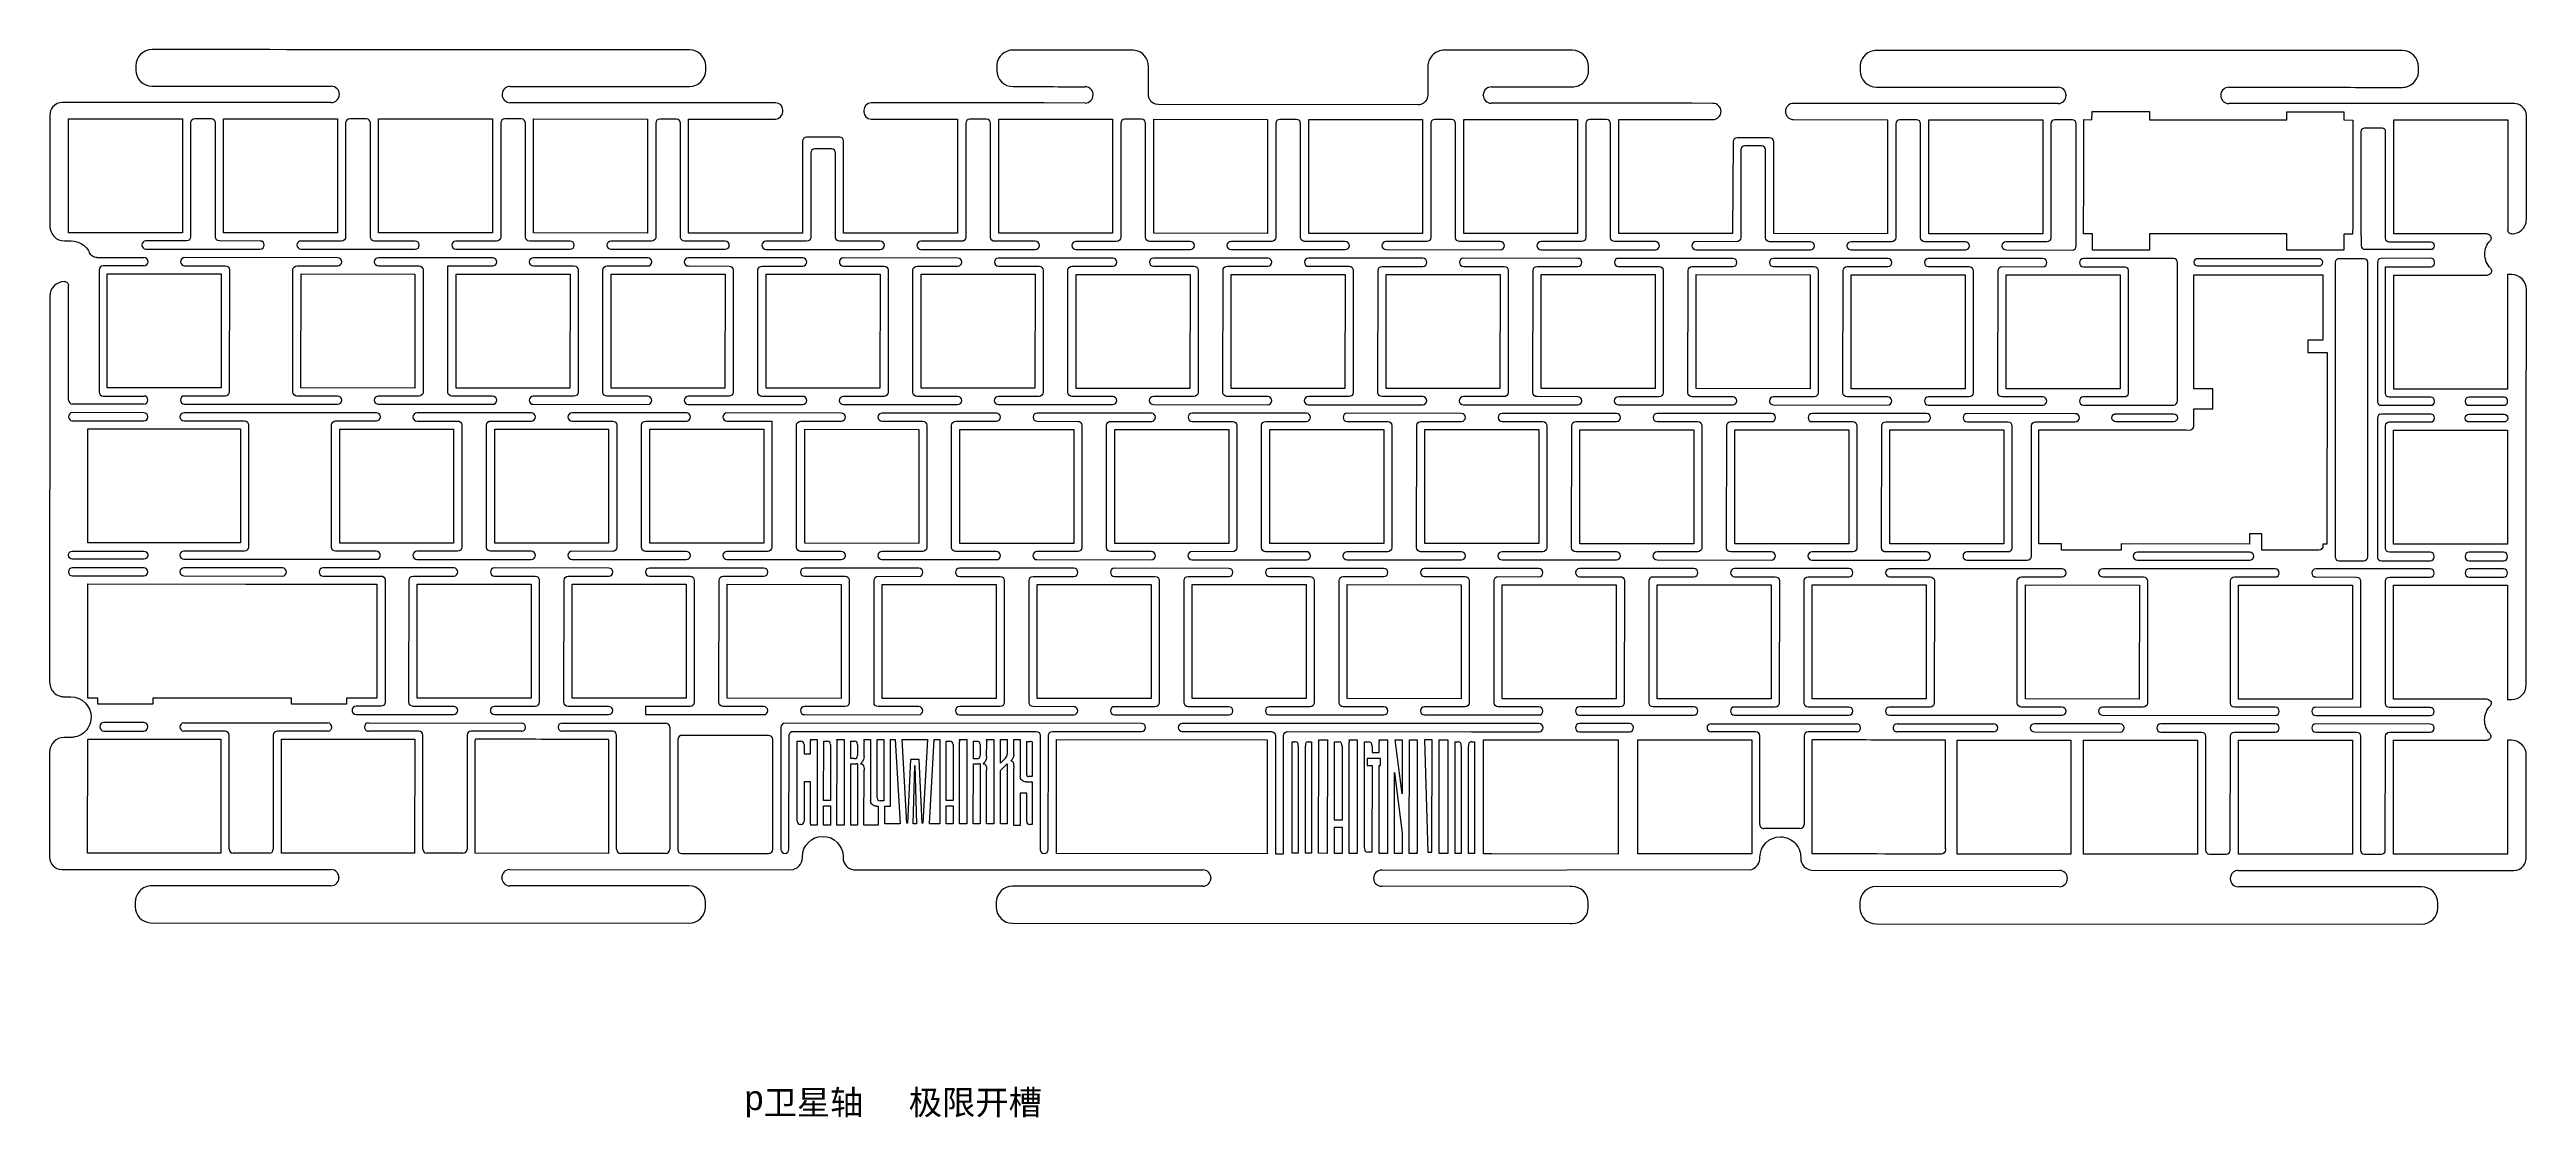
# Model space of a CAD drawing. Header units: millimetres. Extents: x -533 to 933, y 34 to 166.
# Drawn here: x -532.9 to -228.5, y 35.1 to 166.2 of the extents above; entities that cross this region are included whole.
import ezdxf

# ---------------------------------------------------------------- set-up
doc = ezdxf.new("R2010")
doc.units = ezdxf.units.MM
doc.header["$MEASUREMENT"] = 0
doc.layers.get('0').update_dxf_attribs({"lineweight": 0})

# ---------------------------------------------------------------- blocks, each defined once
blk = doc.blocks.new('Block_0')
at = {"char_height": 0.2, "attachment_point": 7}
for s, insert in [('\\C18;\\c0;\\FArial|b0|i0|c1;\\H3.000000;\\W1.000000;p', (-447.5, 35.07)), ('\\C18;\\c0;\\FAdobe Song Std L|b0|i0|c1;\\H3.000000;\\W1.000000;卫星轴     极限开槽', (-445.17, 35.07))]:
    blk.add_mtext(s, dxfattribs=dict(at, insert=insert))

msp = doc.modelspace()

# ---------------------------------------------------------------- linework, layer by layer
at = {"color": 18, "lineweight": 25, "true_color": 0x000000}
for p, q in [((-520.3, 161.73), (-498.29, 161.72)), ((-308.41, 161.62), (-286.08, 161.61)), ((-477.29, 160.7), (-477.29, 160.72)), ((-443.69, 159.69), (-476.3, 159.71)), ((-442.79, 158.59), (-442.79, 158.79)), ((-432.84, 158.79), (-432.84, 158.59)), ((-411.27, 159.68), (-431.94, 159.69)), ((-410.67, 159.68), (-411.27, 159.68)), ((-405.65, 159.67), (-410.67, 159.68)), ((-404.66, 160.68), (-404.66, 160.66)), ((-364.72, 159.45), (-396.66, 159.47)), ((-356.72, 160.64), (-356.72, 160.66)), ((-333.5, 159.64), (-355.73, 159.65)), ((-331.07, 159.64), (-333.5, 159.64)), ((-328.49, 159.63), (-331.07, 159.64)), ((-327.49, 158.63), (-327.49, 158.63)), ((-319.59, 158.63), (-319.59, 158.63)), ((-286.08, 159.61), (-318.59, 159.63)), ((-285.09, 160.62), (-285.09, 160.6)), ((-266.09, 160.59), (-266.09, 160.61)), ((-242.77, 159.59), (-265.1, 159.6)), ((-230.01, 159.59), (-242.77, 159.59)), ((-532.87, 158.24), (-532.87, 144.54)), ((-454.37, 143.7), (-454.37, 157.7)), ((-454.37, 157.7), (-443.7, 157.69)), ((-435.81, 155.47), (-439.87, 155.47)), ((-431.94, 157.69), (-421.32, 157.68)), ((-421.32, 157.68), (-421.32, 143.68)), ((-340.07, 143.64), (-340.07, 157.64)), ((-340.07, 157.64), (-328.5, 157.63)), ((-321.52, 155.41), (-325.52, 155.41)), ((-318.59, 157.63), (-307.02, 157.62)), ((-307.02, 157.62), (-307.02, 143.62)), ((-244.82, 143.59), (-244.82, 157.59)), ((-244.82, 157.59), (-230.82, 157.59)), ((-230.82, 157.59), (-230.82, 144.09)), ((-440.37, 155.02), (-440.37, 143.69)), ((-435.32, 143.69), (-435.32, 155.02)), ((-326.02, 154.91), (-326.07, 143.63)), ((-321.02, 143.63), (-321.02, 154.91)), ((-440.37, 143.69), (-454.37, 143.7)), ((-421.32, 143.68), (-435.32, 143.69)), ((-326.07, 143.63), (-340.07, 143.64)), ((-307.02, 143.62), (-321.02, 143.63)), ((-233.36, 143.59), (-244.82, 143.59)), ((-527.09, 140.68), (-521.31, 140.68)), ((-530.58, 123.19), (-530.58, 137.24)), ((-526.81, 139.18), (-526.82, 124.18)), ((-521.31, 139.68), (-526.31, 139.68)), ((-269.4, 124.56), (-269.39, 138.55)), ((-269.39, 138.55), (-253.56, 138.55)), ((-253.56, 138.55), (-253.56, 130.55)), ((-244.83, 124.54), (-244.83, 138.54)), ((-244.83, 138.54), (-233.32, 138.54)), ((-230.83, 138.59), (-230.83, 124.54)), ((-532.88, 135.94), (-532.9, 88.54)), ((-253.56, 130.55), (-255.39, 130.55)), ((-255.39, 130.55), (-255.39, 129.02)), ((-255.39, 129.02), (-253.01, 129.02)), ((-253.01, 129.02), (-253.03, 105.5)), ((-521.32, 122.68), (-530.08, 122.69)), ((-526.32, 123.68), (-521.32, 123.68)), ((-267.04, 124.55), (-269.4, 124.56)), ((-269.4, 122.11), (-267.04, 122.11)), ((-267.04, 122.11), (-267.04, 124.55)), ((-230.83, 124.54), (-244.83, 124.54)), ((-528.21, 105.64), (-528.2, 119.63)), ((-509.45, 119.63), (-509.45, 105.63)), ((-288.46, 105.51), (-288.45, 119.51)), ((-261.03, 106.75), (-262.55, 106.75)), ((-262.55, 106.75), (-262.55, 105.5)), ((-261.03, 104.75), (-261.03, 106.75)), ((-509.45, 105.63), (-528.21, 105.64)), ((-285.65, 105.51), (-288.46, 105.51)), ((-285.65, 104.76), (-285.65, 105.51)), ((-278.33, 104.76), (-285.65, 104.76)), ((-262.55, 105.5), (-278.33, 105.51)), ((-278.33, 105.51), (-278.33, 104.76)), ((-253.03, 105.5), (-253.52, 105.5)), ((-244.85, 86.44), (-244.84, 100.44)), ((-244.84, 100.44), (-230.84, 100.44)), ((-230.84, 100.44), (-230.85, 86.39)), ((-233.35, 86.44), (-244.85, 86.44)), ((-516.9, 83.03), (-516.9, 83.03)), ((-516.4, 83.53), (-498.72, 83.52)), ((-511.34, 82.53), (-516.4, 82.53)), ((-503.46, 82.52), (-504.91, 82.52)), ((-493.72, 83.52), (-474.91, 83.51)), ((-487.53, 82.51), (-491.36, 82.52)), ((-479.65, 82.51), (-481.1, 82.51)), ((-469.91, 83.51), (-457.19, 83.5)), ((-463.72, 82.5), (-467.54, 82.5)), ((-456.69, 83), (-456.7, 68)), ((-328.72, 83.43), (-310.85, 83.43)), ((-323.22, 82.43), (-328.72, 82.43)), ((-312.96, 82.43), (-316.79, 82.43)), ((-305.85, 83.42), (-293.99, 83.42)), ((-299.48, 82.42), (-300.86, 82.42)), ((-293.99, 82.42), (-299.48, 82.42)), ((-299.48, 82.42), (-299.48, 82.42)), ((-532.9, 79.94), (-532.91, 67.03)), ((-510.85, 68.03), (-510.84, 82.03)), ((-505.41, 82.02), (-505.42, 68.02)), ((-504.42, 67.52), (-504.41, 81.52)), ((-488.03, 81.51), (-488.04, 67.51)), ((-487.04, 68.01), (-487.03, 82.01)), ((-481.6, 82.01), (-481.6, 68.01)), ((-464.22, 81.5), (-464.22, 67.5)), ((-463.22, 68), (-463.22, 82)), ((-441.02, 71.45), (-441.02, 81.28)), ((-441.02, 81.28), (-440.57, 81.28)), ((-440.18, 80.89), (-440.18, 79.73)), ((-440.18, 79.73), (-439.38, 79.73)), ((-439.43, 81.49), (-438.58, 81.49)), ((-439.38, 79.73), (-439.38, 81.28)), ((-438.58, 81.49), (-438.58, 70.96)), ((-437.78, 74), (-437.77, 81.27)), ((-437.77, 81.27), (-437.32, 81.27)), ((-436.94, 80.89), (-436.94, 74)), ((-436.18, 81.49), (-435.25, 81.49)), ((-436.14, 70.95), (-436.13, 81.21)), ((-435.25, 81.49), (-435.26, 70.95)), ((-434.45, 79.14), (-434.45, 81.27)), ((-434.45, 81.27), (-434, 81.27)), ((-433.61, 80.89), (-433.61, 79.52)), ((-432.85, 81.49), (-432.01, 81.49)), ((-432.81, 79.41), (-432.81, 81.21)), ((-432.01, 81.49), (-432.01, 74.01)), ((-431.21, 74.33), (-431.2, 81.49)), ((-431.2, 81.49), (-430.37, 81.49)), ((-430.37, 81.49), (-430.37, 73.95)), ((-422.71, 73.99), (-422.71, 81.27)), ((-422.71, 81.27), (-422.26, 81.27)), ((-421.87, 80.88), (-421.88, 73.99)), ((-421.11, 81.48), (-420.19, 81.48)), ((-421.07, 71.12), (-421.07, 81.2)), ((-420.19, 81.48), (-420.19, 71.12)), ((-419.38, 79.13), (-419.38, 81.27)), ((-419.38, 81.27), (-418.93, 81.27)), ((-418.55, 80.88), (-418.55, 79.51)), ((-417.79, 81.48), (-416.86, 81.48)), ((-417.75, 79.4), (-417.74, 81.2)), ((-416.86, 81.48), (-416.87, 71.12)), ((-416.06, 78.6), (-416.06, 81.48)), ((-416.06, 81.48), (-415.22, 81.48)), ((-415.45, 79.19), (-416.06, 78.6)), ((-415.22, 81.48), (-415.22, 79.71)), ((-414.42, 79.61), (-414.42, 81.48)), ((-414.42, 81.48), (-413.62, 81.48)), ((-413.62, 81.48), (-413.62, 76.99)), ((-412.82, 77.15), (-412.81, 81.26)), ((-412.81, 81.26), (-412.36, 81.26)), ((-412.16, 81.22), (-412.16, 76.93)), ((-380.21, 67.51), (-380.2, 81.21)), ((-380.2, 81.21), (-379.88, 81.21)), ((-379.46, 80.69), (-379.46, 67.51)), ((-378.58, 67.51), (-378.57, 80.69)), ((-378.14, 81.2), (-377.83, 81.2)), ((-377.83, 81.2), (-377.83, 67.51)), ((-374.99, 71.56), (-374.99, 81.2)), ((-374.99, 81.2), (-374.49, 81.2)), ((-374.07, 80.69), (-374.07, 71.56)), ((-373.22, 81.46), (-372.2, 81.46)), ((-373.18, 67.5), (-373.18, 81.12)), ((-372.2, 81.46), (-372.21, 67.66)), ((-371.32, 68.17), (-371.32, 81.2)), ((-371.32, 81.2), (-370.82, 81.2)), ((-369.33, 79.16), (-371, 79.16)), ((-371, 79.16), (-371, 78.31)), ((-370.39, 80.69), (-370.39, 79.9)), ((-370.39, 79.9), (-369.51, 79.9)), ((-369.55, 81.45), (-368.5, 81.45)), ((-369.51, 79.9), (-369.51, 81.2)), ((-369.33, 78.31), (-369.33, 79.16)), ((-368.5, 81.45), (-368.5, 67.5)), ((-365.81, 67.5), (-365.8, 81.45)), ((-365.8, 81.45), (-364.82, 81.45)), ((-364.82, 81.45), (-364.83, 67.75)), ((-360.18, 67.5), (-360.18, 81.2)), ((-360.18, 81.2), (-359.86, 81.2)), ((-359.43, 80.68), (-359.44, 67.5)), ((-358.55, 67.5), (-358.54, 80.68)), ((-358.12, 81.19), (-357.8, 81.19)), ((-357.8, 81.19), (-357.81, 67.5)), ((-337.73, 68.44), (-337.72, 81.44)), ((-337.72, 81.44), (-333.22, 81.44)), ((-333.22, 81.44), (-329.22, 81.44)), ((-322.72, 80.49), (-322.72, 81.93)), ((-317.29, 81.93), (-317.3, 71.04)), ((-316.3, 67.43), (-316.29, 81.43)), ((-244.86, 67.39), (-244.85, 81.39)), ((-244.85, 81.39), (-233.39, 81.39)), ((-230.85, 81.39), (-230.86, 67.39)), ((-440.18, 76.3), (-440.19, 71.45)), ((-439.38, 76.3), (-440.18, 76.3)), ((-439.38, 71.12), (-439.38, 76.3)), ((-434, 79.14), (-434.45, 79.14)), ((-434.45, 70.95), (-434.45, 78.49)), ((-434.45, 78.49), (-433.77, 78.49)), ((-433.61, 78.51), (-433.62, 70.95)), ((-432.82, 70.95), (-432.81, 77.72)), ((-419.39, 71.12), (-419.38, 78.49)), ((-418.93, 79.13), (-419.38, 79.13)), ((-419.38, 78.49), (-418.71, 78.49)), ((-418.55, 78.5), (-418.55, 71.12)), ((-417.75, 71.12), (-417.75, 77.72)), ((-414.74, 78.89), (-414.68, 78.97)), ((-414.74, 78.85), (-414.74, 78.89)), ((-414.42, 70.94), (-414.42, 77.94)), ((-412.91, 76.28), (-412.21, 76.28)), ((-412.16, 76.93), (-412.59, 76.93)), ((-412.16, 76.28), (-412.17, 71.05)), ((-371, 78.31), (-370.39, 78.31)), ((-370.39, 78.31), (-370.4, 67.66)), ((-369.51, 67.5), (-369.51, 78.31)), ((-369.51, 78.31), (-369.33, 78.31)), ((-436.94, 74), (-437.78, 74)), ((-431.3, 73.31), (-431.06, 73.3)), ((-431.06, 73.3), (-431.06, 70.95)), ((-430.37, 73.95), (-430.82, 73.95)), ((-421.88, 73.99), (-422.71, 73.99)), ((-412.82, 74.89), (-413.62, 74.89)), ((-413.62, 74.89), (-413.62, 71.05)), ((-412.82, 71.43), (-412.82, 74.89)), ((-440.57, 71.06), (-440.64, 71.06)), ((-438.58, 70.96), (-439.4, 70.96)), ((-435.26, 70.95), (-436.14, 70.95)), ((-433.88, 70.95), (-434.45, 70.95)), ((-433.62, 70.95), (-433.88, 70.95)), ((-431.06, 70.95), (-432.82, 70.95)), ((-420.19, 71.12), (-421.07, 71.12)), ((-418.55, 71.12), (-419.39, 71.12)), ((-416.87, 71.12), (-417.75, 71.12)), ((-413.6, 70.94), (-414.42, 70.94)), ((-412.17, 71.05), (-412.43, 71.05)), ((-374.07, 71.56), (-374.99, 71.56)), ((-317.8, 70.54), (-322.23, 70.54)), ((-505.92, 67.52), (-510.35, 67.53)), ((-488.04, 67.51), (-504.42, 67.52)), ((-482.11, 67.51), (-486.54, 67.51)), ((-480.61, 67.51), (-480.6, 68.5)), ((-464.22, 67.5), (-480.61, 67.51)), ((-457.2, 67.5), (-462.72, 67.5)), ((-379.46, 67.51), (-380.21, 67.51)), ((-377.83, 67.51), (-378.58, 67.51)), ((-372.18, 67.5), (-373.18, 67.5)), ((-370.4, 67.66), (-370.9, 67.66)), ((-368.5, 67.5), (-369.51, 67.5)), ((-364.81, 67.5), (-365.81, 67.5)), ((-359.44, 67.5), (-360.18, 67.5)), ((-357.81, 67.5), (-358.55, 67.5)), ((-337.73, 67.44), (-337.73, 68.44)), ((-323.73, 67.43), (-337.73, 67.44)), ((-323.73, 68.39), (-323.73, 67.43)), ((-230.86, 67.39), (-244.86, 67.39)), ((-497.34, 64.53), (-497.34, 64.51)), ((-477.34, 64.5), (-477.34, 64.52)), ((-476.35, 65.51), (-441.79, 65.49)), ((-434.1, 65.49), (-391.18, 65.47)), ((-390.19, 64.48), (-390.19, 64.46)), ((-370.19, 64.45), (-370.19, 64.45)), ((-369.2, 65.44), (-323.73, 65.52)), ((-316.34, 65.43), (-285.91, 65.41)), ((-284.92, 64.42), (-284.92, 64.4)), ((-264.92, 64.39), (-264.92, 64.41)), ((-498.33, 63.52), (-520.54, 63.52)), ((-454.31, 63.5), (-476.35, 63.51)), ((-391.18, 63.47), (-414.57, 63.47)), ((-346.04, 63.44), (-369.2, 63.46)), ((-285.91, 63.41), (-308.44, 63.42)), ((-241.4, 63.39), (-263.93, 63.4)), ((-520.54, 58.97), (-454.31, 58.93)), ((-414.57, 58.91), (-346.04, 58.87)), ((-308.44, 58.85), (-241.4, 58.82))]:
    msp.add_line(p, q, dxfattribs=at)
for points in [[(-257.95, 157.6), (-257.95, 158.6), (-250.95, 158.6), (-250.95, 157.6), (-250.87, 157.6), (-249.85, 157.58), (-249.87, 150.53), (-249.87, 144.54), (-249.89, 143.57), (-250.96, 143.58), (-250.96, 141.6), (-257.96, 141.6), (-257.96, 143.6), (-274.84, 143.61), (-274.84, 141.61), (-281.84, 141.61), (-281.84, 143.59), (-282.94, 143.6), (-282.92, 150.38), (-282.92, 156.61), (-282.9, 157.63), (-281.92, 157.61), (-281.87, 158.61), (-274.83, 158.61), (-274.83, 157.61)], [(-530.57, 157.74), (-516.57, 157.73), (-516.57, 143.73), (-530.57, 143.74)], [(-497.52, 143.72), (-511.52, 143.73), (-511.52, 157.73), (-497.52, 157.72)], [(-492.47, 157.72), (-478.47, 157.71), (-478.47, 143.71), (-492.47, 143.72)], [(-459.42, 157.7), (-459.42, 143.7), (-473.42, 143.71), (-473.42, 157.71)], [(-416.27, 157.68), (-402.27, 157.67), (-402.27, 143.67), (-416.27, 143.68)], [(-397.22, 143.67), (-397.22, 157.67), (-383.22, 157.66), (-383.22, 143.66)], [(-378.17, 143.66), (-378.17, 157.66), (-364.17, 157.65), (-364.17, 143.65)], [(-345.12, 143.64), (-359.12, 143.65), (-359.12, 157.65), (-345.12, 157.64)], [(-301.97, 157.62), (-287.97, 157.61), (-287.97, 143.61), (-301.97, 143.62)], [(-525.81, 138.68), (-511.81, 138.68), (-511.82, 124.68), (-525.82, 124.68)], [(-502, 138.67), (-488, 138.66), (-488.01, 124.66), (-502.01, 124.67)], [(-482.96, 124.66), (-482.95, 138.66), (-468.95, 138.66), (-468.96, 124.66)], [(-463.9, 138.65), (-449.9, 138.65), (-449.91, 124.65), (-463.91, 124.65)], [(-444.85, 138.64), (-430.85, 138.64), (-430.86, 124.64), (-444.86, 124.64)], [(-425.8, 138.63), (-411.8, 138.63), (-411.81, 124.63), (-425.81, 124.63)], [(-406.76, 124.62), (-406.75, 138.62), (-392.75, 138.62), (-392.76, 124.62)], [(-387.71, 124.61), (-387.7, 138.61), (-373.7, 138.61), (-373.71, 124.61)], [(-368.65, 138.61), (-354.65, 138.6), (-354.66, 124.6), (-368.66, 124.61)], [(-335.6, 138.59), (-335.61, 124.59), (-349.61, 124.6), (-349.6, 138.6)], [(-330.56, 124.59), (-330.55, 138.59), (-316.55, 138.58), (-316.56, 124.58)], [(-297.51, 124.57), (-311.51, 124.58), (-311.5, 138.58), (-297.5, 138.57)], [(-278.46, 124.56), (-292.46, 124.57), (-292.45, 138.57), (-278.45, 138.56)], [(-483.25, 105.61), (-497.25, 105.62), (-497.25, 119.62), (-483.25, 119.61)], [(-464.2, 119.6), (-464.2, 105.6), (-478.2, 105.61), (-478.2, 119.61)], [(-445.15, 119.59), (-445.15, 105.59), (-459.15, 105.6), (-459.15, 119.6)], [(-426.1, 119.58), (-426.1, 105.58), (-440.1, 105.59), (-440.1, 119.59)], [(-407.05, 105.57), (-421.05, 105.58), (-421.05, 119.58), (-407.05, 119.57)], [(-402, 119.57), (-388, 119.56), (-388, 105.56), (-402, 105.57)], [(-382.95, 119.56), (-368.95, 119.56), (-368.95, 105.56), (-382.95, 105.56)], [(-363.9, 105.55), (-363.9, 119.55), (-349.9, 119.55), (-349.9, 105.55)], [(-330.85, 119.54), (-330.85, 105.54), (-344.85, 105.54), (-344.85, 119.54)], [(-311.8, 105.53), (-325.8, 105.53), (-325.8, 119.53), (-311.8, 119.53)], [(-306.75, 119.52), (-292.75, 119.52), (-292.75, 105.52), (-306.75, 105.52)], [(-230.84, 105.49), (-244.84, 105.49), (-244.84, 119.49), (-230.84, 119.49)], [(-528.22, 86.58), (-528.21, 100.6), (-508.79, 100.58), (-492.67, 100.58), (-492.67, 86.57), (-495.94, 86.57), (-495.94, 86.57), (-496.42, 86.57), (-496.42, 85.82), (-503.17, 85.82), (-503.17, 86.57), (-520.22, 86.58), (-520.22, 85.83), (-526.97, 85.83), (-526.97, 86.58)], [(-487.73, 100.56), (-473.73, 100.56), (-473.74, 86.56), (-487.74, 86.56)], [(-454.69, 86.55), (-468.69, 86.56), (-468.68, 100.56), (-454.68, 100.55)], [(-449.64, 86.55), (-449.63, 100.55), (-435.63, 100.54), (-435.64, 86.54)], [(-430.58, 100.54), (-416.58, 100.53), (-416.59, 86.53), (-430.59, 86.54)], [(-411.54, 86.53), (-411.53, 100.53), (-397.53, 100.52), (-397.54, 86.52)], [(-392.49, 86.52), (-392.48, 100.52), (-378.48, 100.51), (-378.49, 86.51)], [(-373.44, 86.51), (-373.43, 100.51), (-359.43, 100.5), (-359.44, 86.5)], [(-340.39, 86.49), (-354.39, 86.5), (-354.38, 100.5), (-340.38, 100.49)], [(-335.33, 100.49), (-321.33, 100.48), (-321.34, 86.48), (-335.34, 86.49)], [(-316.29, 86.48), (-316.28, 100.48), (-302.28, 100.47), (-302.29, 86.47)], [(-290.1, 86.47), (-290.09, 100.47), (-276.09, 100.46), (-276.1, 86.46)], [(-263.89, 100.45), (-249.89, 100.45), (-249.9, 86.45), (-263.9, 86.45)], [(-528.23, 67.53), (-528.22, 81.53), (-511.84, 81.53), (-511.85, 67.53)], [(-428.98, 81.49), (-428.39, 71.13), (-430.26, 71.13), (-430.26, 73.3), (-429.57, 73.3), (-429.57, 81.49)], [(-427.57, 71.23), (-428.14, 81.48), (-425.01, 81.48), (-425.59, 71.23), (-425.68, 71.23), (-426.05, 79.05), (-427.09, 79.05), (-427.49, 71.23)], [(-424.78, 71.13), (-424.18, 81.48), (-423.51, 81.48), (-423.52, 71.13)], [(-409.17, 67.48), (-409.16, 81.47), (-383.26, 81.46), (-383.26, 67.46)], [(-376.95, 67.51), (-376.94, 81.46), (-375.87, 81.46), (-375.88, 67.5)], [(-367.53, 81.45), (-366.69, 81.45), (-366.69, 74.81)], [(-363.52, 67.66), (-363.02, 67.66), (-363.01, 81.45), (-363.94, 81.45)], [(-362.13, 67.5), (-362.13, 81.45), (-361.06, 81.45), (-361.07, 67.5)], [(-356.69, 67.45), (-356.67, 81.45), (-340.13, 81.44), (-340.13, 67.42), (-355.68, 67.44), (-356.68, 67.44), (-356.68, 67.45)], [(-298.48, 81.42), (-284.5, 81.41), (-284.51, 67.41), (-298.49, 67.42)], [(-282.95, 81.41), (-268.95, 81.41), (-268.96, 67.41), (-282.96, 67.41)], [(-263.9, 81.4), (-249.9, 81.4), (-249.91, 67.4), (-263.91, 67.4)], [(-426.36, 71.13), (-426.79, 71.13), (-426.56, 78.31)], [(-415.23, 71.12), (-416.06, 71.12), (-416.06, 77.68), (-415.22, 78.5)], [(-367.62, 67.5), (-367.61, 77.45), (-366.69, 70), (-366.69, 67.5)], [(-436.94, 70.95), (-437.78, 70.96), (-437.78, 73.36), (-436.94, 73.36)], [(-421.88, 71.13), (-422.71, 71.13), (-422.71, 73.35), (-421.88, 73.35)], [(-374.99, 67.5), (-374.99, 70.71), (-374.07, 70.71), (-374.07, 67.5)]]:
    msp.add_lwpolyline(points, close=True, dxfattribs=at)
for points, knots in [([(-476.3, 161.71), (-468.96, 161.71), (-461.62, 161.7), (-454.28, 161.7), (-453.17, 161.7), (-452.28, 162.59), (-452.27, 163.7), (-452.27, 163.86), (-452.27, 164.03), (-452.27, 164.2), (-452.27, 165.31), (-453.17, 166.2), (-454.27, 166.2), (-476.28, 166.21), (-498.29, 166.22), (-520.3, 166.23), (-521.41, 166.24), (-522.3, 165.34), (-522.3, 164.24), (-522.3, 164.07), (-522.3, 163.9), (-522.3, 163.73), (-522.3, 162.63), (-521.41, 161.73), (-520.3, 161.73)], [0, 0, 0, 0, 1, 1, 1, 2, 2, 2, 3, 3, 3, 4, 4, 4, 5, 5, 5, 6, 6, 6, 7, 7, 7, 8, 8, 8, 8]), ([(-396.66, 159.47), (-397.11, 159.47), (-397.54, 159.71), (-397.75, 160.17), (-397.82, 160.31), (-397.86, 160.48), (-397.86, 160.67), (-397.86, 161.05), (-397.86, 161.47), (-397.86, 161.78), (-397.86, 162.45), (-397.86, 162.83), (-397.86, 163.27), (-397.86, 163.53), (-397.86, 163.81), (-397.86, 164.17), (-397.86, 165.12), (-398.57, 165.98), (-399.5, 166.14), (-399.62, 166.16), (-399.74, 166.17), (-399.86, 166.17), (-402.7, 166.18), (-405.54, 166.18), (-408.01, 166.18), (-409.46, 166.18), (-410.79, 166.18), (-411.9, 166.18), (-412.41, 166.18), (-412.83, 166.18), (-413.42, 166.18), (-413.75, 166.18), (-414.11, 166.18), (-414.5, 166.18), (-414.93, 166.18), (-415.47, 166), (-415.84, 165.67), (-416.18, 165.36), (-416.37, 164.95), (-416.44, 164.69), (-416.47, 164.55), (-416.5, 164.41), (-416.5, 164.18), (-416.5, 164.05), (-416.5, 163.82), (-416.5, 163.68), (-416.5, 162.57), (-415.61, 161.68), (-414.5, 161.68), (-411.55, 161.68), (-408.6, 161.68), (-405.65, 161.67)], [0, 0, 0, 0, 1, 1, 1, 2, 2, 2, 3, 3, 3, 4, 4, 4, 5, 5, 5, 6, 6, 6, 7, 7, 7, 8, 8, 8, 9, 9, 9, 10, 10, 10, 11, 11, 11, 12, 12, 12, 13, 13, 13, 14, 14, 14, 15, 15, 15, 16, 16, 16, 17, 17, 17, 17]), ([(-343.77, 163.64), (-343.77, 163.81), (-343.77, 163.98), (-343.77, 164.15), (-343.77, 165.25), (-344.67, 166.15), (-345.77, 166.15), (-348.84, 166.15), (-351.9, 166.15), (-354.55, 166.15), (-356.04, 166.15), (-357.4, 166.15), (-358.56, 166.15), (-359.15, 166.15), (-359.63, 166.15), (-360.31, 166.15), (-360.68, 166.15), (-361.08, 166.15), (-361.52, 166.16), (-361.98, 166.16), (-362.58, 165.95), (-362.99, 165.51), (-363.34, 165.13), (-363.52, 164.6), (-363.52, 164.16), (-363.52, 163.7), (-363.52, 163.27), (-363.52, 162.85), (-363.52, 162.27), (-363.52, 161.73), (-363.52, 161.23), (-363.52, 161.04), (-363.52, 160.86), (-363.52, 160.65), (-363.52, 160.31), (-363.72, 159.87), (-364.08, 159.64), (-364.28, 159.51), (-364.51, 159.45), (-364.72, 159.45)], [0, 0, 0, 0, 1, 1, 1, 2, 2, 2, 3, 3, 3, 4, 4, 4, 5, 5, 5, 6, 6, 6, 7, 7, 7, 8, 8, 8, 9, 9, 9, 10, 10, 10, 11, 11, 11, 12, 12, 12, 13, 13, 13, 13]), ([(-265.1, 161.6), (-261.05, 161.6), (-257.01, 161.6), (-253.42, 161.6), (-251.59, 161.6), (-249.87, 161.6), (-248.34, 161.59), (-247.64, 161.59), (-246.97, 161.59), (-246.35, 161.59), (-245.91, 161.59), (-245.41, 161.59), (-244.82, 161.59), (-244.49, 161.59), (-244.14, 161.59), (-243.77, 161.59), (-243.32, 161.59), (-242.77, 161.79), (-242.4, 162.13), (-242.07, 162.45), (-241.89, 162.85), (-241.83, 163.1), (-241.8, 163.23), (-241.77, 163.38), (-241.77, 163.59), (-241.77, 163.72), (-241.77, 163.96), (-241.77, 164.1), (-241.77, 165.2), (-242.66, 166.1), (-243.77, 166.1), (-256.73, 166.1), (-269.7, 166.11), (-280.44, 166.11), (-285.81, 166.12), (-290.63, 166.12), (-294.6, 166.12), (-295.69, 166.12), (-296.72, 166.12), (-297.67, 166.12), (-298.26, 166.12), (-298.83, 166.12), (-299.51, 166.12), (-301.76, 166.13), (-304.82, 166.13), (-308.4, 166.13), (-308.84, 166.13), (-309.38, 165.95), (-309.75, 165.61), (-310.09, 165.3), (-310.28, 164.88), (-310.34, 164.63), (-310.38, 164.5), (-310.41, 164.35), (-310.41, 164.13), (-310.41, 164), (-310.41, 163.76), (-310.41, 163.63), (-310.41, 162.52), (-309.51, 161.63), (-308.41, 161.62)], [0, 0, 0, 0, 1, 1, 1, 2, 2, 2, 3, 3, 3, 4, 4, 4, 5, 5, 5, 6, 6, 6, 7, 7, 7, 8, 8, 8, 9, 9, 9, 10, 10, 10, 11, 11, 11, 12, 12, 12, 13, 13, 13, 14, 14, 14, 15, 15, 15, 16, 16, 16, 17, 17, 17, 18, 18, 18, 19, 19, 19, 20, 20, 20, 20]), ([(-476.3, 161.71), (-476.52, 161.71), (-476.74, 161.63), (-476.92, 161.49), (-477.15, 161.31), (-477.29, 161.02), (-477.29, 160.72)], [0, 0, 0, 0, 1, 1, 1, 2, 2, 2, 2]), ([(-404.66, 160.68), (-404.66, 160.91), (-404.74, 161.13), (-404.87, 161.3), (-405.06, 161.53), (-405.35, 161.67), (-405.65, 161.67)], [0, 0, 0, 0, 1, 1, 1, 2, 2, 2, 2]), ([(-355.73, 161.65), (-355.95, 161.65), (-356.18, 161.57), (-356.35, 161.43), (-356.58, 161.25), (-356.72, 160.96), (-356.72, 160.66)], [0, 0, 0, 0, 1, 1, 1, 2, 2, 2, 2]), ([(-355.73, 161.65), (-353.81, 161.65), (-351.89, 161.65), (-350.21, 161.65), (-349.14, 161.65), (-348.16, 161.64), (-347.34, 161.64), (-346.99, 161.64), (-346.67, 161.64), (-346.25, 161.64), (-346.1, 161.64), (-345.94, 161.64), (-345.78, 161.64), (-345.32, 161.64), (-344.72, 161.84), (-344.31, 162.28), (-343.95, 162.66), (-343.77, 163.2), (-343.77, 163.64)], [0, 0, 0, 0, 1, 1, 1, 2, 2, 2, 3, 3, 3, 4, 4, 4, 5, 5, 5, 6, 6, 6, 6]), ([(-265.1, 161.6), (-265.32, 161.6), (-265.54, 161.53), (-265.72, 161.39), (-265.95, 161.2), (-266.09, 160.91), (-266.09, 160.61)], [0, 0, 0, 0, 1, 1, 1, 2, 2, 2, 2]), ([(-498.29, 159.72), (-505.61, 159.72), (-512.92, 159.73), (-518.95, 159.73), (-519.62, 159.73), (-520.26, 159.73), (-520.98, 159.73), (-521.07, 159.73), (-521.16, 159.73), (-521.26, 159.73), (-521.38, 159.73), (-521.41, 159.73), (-521.48, 159.73), (-523.12, 159.73), (-525.18, 159.73), (-526.97, 159.73), (-528.06, 159.74), (-529.05, 159.74), (-529.79, 159.74), (-530.1, 159.74), (-530.36, 159.74), (-530.71, 159.74), (-530.91, 159.74), (-531.13, 159.74), (-531.36, 159.74), (-531.74, 159.74), (-532.23, 159.55), (-532.53, 159.18), (-532.76, 158.9), (-532.87, 158.54), (-532.87, 158.24)], [0, 0, 0, 0, 1, 1, 1, 2, 2, 2, 3, 3, 3, 4, 4, 4, 5, 5, 5, 6, 6, 6, 7, 7, 7, 8, 8, 8, 9, 9, 9, 10, 10, 10, 10]), ([(-498.29, 159.72), (-498.07, 159.72), (-497.84, 159.8), (-497.67, 159.94), (-497.43, 160.12), (-497.29, 160.42), (-497.29, 160.72)], [0, 0, 0, 0, 1, 1, 1, 2, 2, 2, 2]), ([(-432.84, 158.59), (-432.84, 158.09), (-432.44, 157.69), (-431.94, 157.69), (-431.94, 157.69), (-431.94, 157.69), (-431.94, 157.69)], [0, 0, 0, 0, 1, 1, 1, 2, 2, 2, 2]), ([(-266.09, 160.59), (-266.09, 160.05), (-265.65, 159.6), (-265.1, 159.6), (-265.1, 159.6), (-265.1, 159.6), (-265.1, 159.6)], [0, 0, 0, 0, 1, 1, 1, 2, 2, 2, 2]), ([(-230.32, 143.59), (-230.31, 143.59), (-230.26, 143.59), (-230.23, 143.59), (-229.84, 143.61), (-229.46, 143.74), (-229.11, 144.06), (-228.82, 144.32), (-228.52, 144.74), (-228.52, 145.39), (-228.52, 146.14), (-228.52, 147.1), (-228.52, 148.28), (-228.52, 150.01), (-228.52, 152.1), (-228.52, 153.94), (-228.52, 155.26), (-228.52, 156.42), (-228.52, 157.28), (-228.52, 157.58), (-228.52, 157.84), (-228.52, 158.08), (-228.52, 158.67), (-228.8, 159.03), (-229.07, 159.25), (-229.37, 159.5), (-229.69, 159.59), (-230.01, 159.59)], [0, 0, 0, 0, 1, 1, 1, 2, 2, 2, 3, 3, 3, 4, 4, 4, 5, 5, 5, 6, 6, 6, 7, 7, 7, 8, 8, 8, 9, 9, 9, 9]), ([(-512.52, 143.23), (-512.52, 142.95), (-512.3, 142.73), (-512.02, 142.73), (-512.02, 142.73), (-507.02, 142.72), (-507.02, 142.72), (-506.75, 142.72), (-506.52, 142.5), (-506.52, 142.22), (-506.52, 141.95), (-506.75, 141.72), (-507.02, 141.72), (-507.02, 141.72), (-512.07, 141.73), (-512.07, 141.73), (-512.07, 141.73), (-521.07, 141.73), (-521.07, 141.73), (-521.35, 141.73), (-521.57, 141.96), (-521.57, 142.23), (-521.57, 142.23), (-521.57, 142.23), (-521.57, 142.23), (-521.57, 142.51), (-521.35, 142.73), (-521.07, 142.73), (-521.07, 142.73), (-516.07, 142.73), (-516.07, 142.73), (-515.8, 142.73), (-515.57, 142.95), (-515.57, 143.23), (-515.57, 143.23), (-515.57, 157.23), (-515.57, 157.23), (-515.57, 157.5), (-515.34, 157.73), (-515.07, 157.73), (-515.07, 157.73), (-513.02, 157.73), (-513.02, 157.73), (-513.02, 157.73), (-513.02, 157.73), (-513.02, 157.73), (-512.74, 157.73), (-512.52, 157.5), (-512.52, 157.23), (-512.52, 157.23), (-512.52, 143.23), (-512.52, 143.23)], [0, 0, 0, 0, 1, 1, 1, 2, 2, 2, 3, 3, 3, 4, 4, 4, 5, 5, 5, 6, 6, 6, 7, 7, 7, 8, 8, 8, 9, 9, 9, 10, 10, 10, 11, 11, 11, 12, 12, 12, 13, 13, 13, 14, 14, 14, 15, 15, 15, 16, 16, 16, 17, 17, 17, 17]), ([(-493.47, 143.22), (-493.47, 142.94), (-493.25, 142.72), (-492.97, 142.72), (-492.97, 142.72), (-487.97, 142.71), (-487.97, 142.71), (-487.7, 142.71), (-487.47, 142.49), (-487.47, 142.21), (-487.47, 141.94), (-487.7, 141.71), (-487.97, 141.71), (-487.97, 141.71), (-502.02, 141.72), (-502.02, 141.72), (-502.3, 141.72), (-502.52, 141.95), (-502.52, 142.22), (-502.52, 142.5), (-502.3, 142.72), (-502.02, 142.72), (-502.02, 142.72), (-497.02, 142.72), (-497.02, 142.72), (-496.75, 142.72), (-496.52, 142.94), (-496.52, 143.22), (-496.52, 143.22), (-496.52, 157.22), (-496.52, 157.22), (-496.52, 157.5), (-496.29, 157.72), (-496.02, 157.72), (-496.02, 157.72), (-493.97, 157.72), (-493.97, 157.72), (-493.97, 157.72), (-493.97, 157.72), (-493.97, 157.72), (-493.69, 157.72), (-493.47, 157.49), (-493.47, 157.22), (-493.47, 157.22), (-493.47, 143.22), (-493.47, 143.22)], [0, 0, 0, 0, 1, 1, 1, 2, 2, 2, 3, 3, 3, 4, 4, 4, 5, 5, 5, 6, 6, 6, 7, 7, 7, 8, 8, 8, 9, 9, 9, 10, 10, 10, 11, 11, 11, 12, 12, 12, 13, 13, 13, 14, 14, 14, 15, 15, 15, 15]), ([(-474.42, 143.21), (-474.42, 142.93), (-474.2, 142.71), (-473.92, 142.71), (-473.92, 142.71), (-468.92, 142.71), (-468.92, 142.71), (-468.65, 142.71), (-468.42, 142.48), (-468.42, 142.21), (-468.42, 141.93), (-468.65, 141.71), (-468.92, 141.71), (-468.92, 141.71), (-482.97, 141.71), (-482.97, 141.71), (-483.25, 141.71), (-483.47, 141.94), (-483.47, 142.21), (-483.47, 142.49), (-483.25, 142.71), (-482.97, 142.71), (-482.97, 142.71), (-477.97, 142.71), (-477.97, 142.71), (-477.7, 142.71), (-477.47, 142.93), (-477.47, 143.21), (-477.47, 143.21), (-477.47, 157.21), (-477.47, 157.21), (-477.47, 157.49), (-477.24, 157.71), (-476.97, 157.71), (-476.97, 157.71), (-474.92, 157.71), (-474.92, 157.71), (-474.92, 157.71), (-474.92, 157.71), (-474.92, 157.71), (-474.64, 157.71), (-474.42, 157.48), (-474.42, 157.21), (-474.42, 157.21), (-474.42, 143.21), (-474.42, 143.21)], [0, 0, 0, 0, 1, 1, 1, 2, 2, 2, 3, 3, 3, 4, 4, 4, 5, 5, 5, 6, 6, 6, 7, 7, 7, 8, 8, 8, 9, 9, 9, 10, 10, 10, 11, 11, 11, 12, 12, 12, 13, 13, 13, 14, 14, 14, 15, 15, 15, 15]), ([(-455.37, 143.2), (-455.37, 142.92), (-455.15, 142.7), (-454.87, 142.7), (-454.87, 142.7), (-449.87, 142.7), (-449.87, 142.7), (-449.6, 142.7), (-449.37, 142.47), (-449.37, 142.2), (-449.37, 141.92), (-449.6, 141.7), (-449.87, 141.7), (-449.87, 141.7), (-454.92, 141.7), (-454.92, 141.7), (-454.92, 141.7), (-463.92, 141.7), (-463.92, 141.7), (-464.2, 141.7), (-464.42, 141.93), (-464.42, 142.2), (-464.42, 142.2), (-464.42, 142.2), (-464.42, 142.2), (-464.42, 142.48), (-464.2, 142.7), (-463.92, 142.7), (-463.92, 142.7), (-458.92, 142.7), (-458.92, 142.7), (-458.65, 142.7), (-458.42, 142.92), (-458.42, 143.2), (-458.42, 143.2), (-458.42, 157.2), (-458.42, 157.2), (-458.42, 157.48), (-458.19, 157.7), (-457.92, 157.7), (-457.92, 157.7), (-455.87, 157.7), (-455.87, 157.7), (-455.87, 157.7), (-455.87, 157.7), (-455.87, 157.7), (-455.59, 157.7), (-455.37, 157.47), (-455.37, 157.2), (-455.37, 157.2), (-455.37, 143.2), (-455.37, 143.2)], [0, 0, 0, 0, 1, 1, 1, 2, 2, 2, 3, 3, 3, 4, 4, 4, 5, 5, 5, 6, 6, 6, 7, 7, 7, 8, 8, 8, 9, 9, 9, 10, 10, 10, 11, 11, 11, 12, 12, 12, 13, 13, 13, 14, 14, 14, 15, 15, 15, 16, 16, 16, 17, 17, 17, 17]), ([(-417.27, 143.18), (-417.27, 142.9), (-417.05, 142.68), (-416.77, 142.68), (-416.77, 142.68), (-411.77, 142.68), (-411.77, 142.68), (-411.5, 142.68), (-411.27, 142.45), (-411.27, 142.18), (-411.27, 141.9), (-411.5, 141.68), (-411.77, 141.68), (-411.77, 141.68), (-425.82, 141.68), (-425.82, 141.68), (-426.1, 141.68), (-426.32, 141.91), (-426.32, 142.18), (-426.32, 142.46), (-426.1, 142.68), (-425.82, 142.68), (-425.82, 142.68), (-420.82, 142.68), (-420.82, 142.68), (-420.55, 142.68), (-420.32, 142.9), (-420.32, 143.18), (-420.32, 143.18), (-420.32, 157.18), (-420.32, 157.18), (-420.32, 157.46), (-420.09, 157.68), (-419.82, 157.68), (-419.82, 157.68), (-417.77, 157.68), (-417.77, 157.68), (-417.77, 157.68), (-417.77, 157.68), (-417.77, 157.68), (-417.49, 157.68), (-417.27, 157.46), (-417.27, 157.18), (-417.27, 157.18), (-417.27, 143.18), (-417.27, 143.18)], [0, 0, 0, 0, 1, 1, 1, 2, 2, 2, 3, 3, 3, 4, 4, 4, 5, 5, 5, 6, 6, 6, 7, 7, 7, 8, 8, 8, 9, 9, 9, 10, 10, 10, 11, 11, 11, 12, 12, 12, 13, 13, 13, 14, 14, 14, 15, 15, 15, 15]), ([(-398.22, 143.17), (-398.22, 142.89), (-398, 142.67), (-397.72, 142.67), (-397.72, 142.67), (-392.72, 142.67), (-392.72, 142.67), (-392.45, 142.67), (-392.22, 142.44), (-392.22, 142.17), (-392.22, 141.89), (-392.45, 141.67), (-392.72, 141.67), (-392.72, 141.67), (-406.77, 141.67), (-406.77, 141.67), (-407.05, 141.67), (-407.27, 141.9), (-407.27, 142.17), (-407.27, 142.17), (-407.27, 142.17), (-407.27, 142.17), (-407.27, 142.45), (-407.05, 142.67), (-406.77, 142.67), (-406.77, 142.67), (-401.77, 142.67), (-401.77, 142.67), (-401.5, 142.67), (-401.27, 142.9), (-401.27, 143.17), (-401.27, 143.17), (-401.27, 157.17), (-401.27, 157.17), (-401.27, 157.45), (-401.04, 157.67), (-400.77, 157.67), (-400.77, 157.67), (-398.72, 157.67), (-398.72, 157.67), (-398.72, 157.67), (-398.72, 157.67), (-398.72, 157.67), (-398.44, 157.67), (-398.22, 157.45), (-398.22, 157.17), (-398.22, 157.17), (-398.22, 143.17), (-398.22, 143.17)], [0, 0, 0, 0, 1, 1, 1, 2, 2, 2, 3, 3, 3, 4, 4, 4, 5, 5, 5, 6, 6, 6, 7, 7, 7, 8, 8, 8, 9, 9, 9, 10, 10, 10, 11, 11, 11, 12, 12, 12, 13, 13, 13, 14, 14, 14, 15, 15, 15, 16, 16, 16, 16]), ([(-379.17, 143.16), (-379.17, 142.88), (-378.95, 142.66), (-378.67, 142.66), (-378.67, 142.66), (-373.67, 142.66), (-373.67, 142.66), (-373.4, 142.66), (-373.17, 142.43), (-373.17, 142.16), (-373.17, 141.88), (-373.4, 141.66), (-373.67, 141.66), (-373.67, 141.66), (-387.72, 141.66), (-387.72, 141.66), (-388, 141.66), (-388.22, 141.89), (-388.22, 142.16), (-388.22, 142.44), (-388, 142.66), (-387.72, 142.66), (-387.72, 142.66), (-382.72, 142.66), (-382.72, 142.66), (-382.45, 142.66), (-382.22, 142.89), (-382.22, 143.16), (-382.22, 143.16), (-382.22, 157.16), (-382.22, 157.16), (-382.22, 157.44), (-381.99, 157.66), (-381.72, 157.66), (-381.72, 157.66), (-379.67, 157.66), (-379.67, 157.66), (-379.67, 157.66), (-379.67, 157.66), (-379.67, 157.66), (-379.39, 157.66), (-379.17, 157.44), (-379.17, 157.16), (-379.17, 157.16), (-379.17, 143.16), (-379.17, 143.16)], [0, 0, 0, 0, 1, 1, 1, 2, 2, 2, 3, 3, 3, 4, 4, 4, 5, 5, 5, 6, 6, 6, 7, 7, 7, 8, 8, 8, 9, 9, 9, 10, 10, 10, 11, 11, 11, 12, 12, 12, 13, 13, 13, 14, 14, 14, 15, 15, 15, 15]), ([(-360.12, 143.15), (-360.12, 142.87), (-359.9, 142.65), (-359.62, 142.65), (-359.62, 142.65), (-354.62, 142.65), (-354.62, 142.65), (-354.35, 142.65), (-354.12, 142.42), (-354.12, 142.15), (-354.12, 141.87), (-354.35, 141.65), (-354.62, 141.65), (-354.62, 141.65), (-368.67, 141.66), (-368.67, 141.66), (-368.95, 141.66), (-369.17, 141.88), (-369.17, 142.16), (-369.17, 142.43), (-368.95, 142.66), (-368.67, 142.66), (-368.67, 142.66), (-363.67, 142.65), (-363.67, 142.65), (-363.4, 142.65), (-363.17, 142.88), (-363.17, 143.15), (-363.17, 143.15), (-363.17, 157.15), (-363.17, 157.15), (-363.17, 157.43), (-362.94, 157.65), (-362.67, 157.65), (-362.67, 157.65), (-360.62, 157.65), (-360.62, 157.65), (-360.62, 157.65), (-360.62, 157.65), (-360.62, 157.65), (-360.34, 157.65), (-360.12, 157.43), (-360.12, 157.15), (-360.12, 157.15), (-360.12, 143.15), (-360.12, 143.15)], [0, 0, 0, 0, 1, 1, 1, 2, 2, 2, 3, 3, 3, 4, 4, 4, 5, 5, 5, 6, 6, 6, 7, 7, 7, 8, 8, 8, 9, 9, 9, 10, 10, 10, 11, 11, 11, 12, 12, 12, 13, 13, 13, 14, 14, 14, 15, 15, 15, 15]), ([(-344.62, 142.64), (-344.35, 142.64), (-344.12, 142.87), (-344.12, 143.14), (-344.12, 143.14), (-344.12, 157.14), (-344.12, 157.14), (-344.12, 157.42), (-343.89, 157.64), (-343.62, 157.64), (-343.62, 157.64), (-341.57, 157.64), (-341.57, 157.64), (-341.57, 157.64), (-341.57, 157.64), (-341.57, 157.64), (-341.29, 157.64), (-341.07, 157.42), (-341.07, 157.14), (-341.07, 157.14), (-341.07, 143.14), (-341.07, 143.14), (-341.07, 142.87), (-340.85, 142.64), (-340.57, 142.64), (-340.57, 142.64), (-335.57, 142.64), (-335.57, 142.64), (-335.57, 142.64), (-335.57, 142.64), (-335.57, 142.64), (-335.3, 142.64), (-335.07, 142.41), (-335.07, 142.14), (-335.07, 141.86), (-335.3, 141.64), (-335.57, 141.64), (-335.57, 141.64), (-340.62, 141.64), (-340.62, 141.64), (-340.62, 141.64), (-349.62, 141.65), (-349.62, 141.65), (-349.9, 141.65), (-350.12, 141.87), (-350.12, 142.15), (-350.12, 142.15), (-350.12, 142.15), (-350.12, 142.15), (-350.12, 142.42), (-349.9, 142.65), (-349.62, 142.65), (-349.62, 142.65), (-344.62, 142.64), (-344.62, 142.64)], [0, 0, 0, 0, 1, 1, 1, 2, 2, 2, 3, 3, 3, 4, 4, 4, 5, 5, 5, 6, 6, 6, 7, 7, 7, 8, 8, 8, 9, 9, 9, 10, 10, 10, 11, 11, 11, 12, 12, 12, 13, 13, 13, 14, 14, 14, 15, 15, 15, 16, 16, 16, 17, 17, 17, 18, 18, 18, 18]), ([(-302.97, 143.12), (-302.97, 142.85), (-302.75, 142.62), (-302.47, 142.62), (-302.47, 142.62), (-297.47, 142.62), (-297.47, 142.62), (-297.2, 142.62), (-296.97, 142.4), (-296.97, 142.12), (-296.97, 141.84), (-297.2, 141.62), (-297.47, 141.62), (-297.47, 141.62), (-311.52, 141.63), (-311.52, 141.63), (-311.8, 141.63), (-312.02, 141.85), (-312.02, 142.13), (-312.02, 142.4), (-311.8, 142.63), (-311.52, 142.63), (-311.52, 142.63), (-306.52, 142.62), (-306.52, 142.62), (-306.25, 142.62), (-306.02, 142.85), (-306.02, 143.12), (-306.02, 143.12), (-306.02, 157.12), (-306.02, 157.12), (-306.02, 157.4), (-305.79, 157.62), (-305.52, 157.62), (-305.52, 157.62), (-303.47, 157.62), (-303.47, 157.62), (-303.47, 157.62), (-303.47, 157.62), (-303.47, 157.62), (-303.19, 157.62), (-302.97, 157.4), (-302.97, 157.12), (-302.97, 157.12), (-302.97, 143.12), (-302.97, 143.12)], [0, 0, 0, 0, 1, 1, 1, 2, 2, 2, 3, 3, 3, 4, 4, 4, 5, 5, 5, 6, 6, 6, 7, 7, 7, 8, 8, 8, 9, 9, 9, 10, 10, 10, 11, 11, 11, 12, 12, 12, 13, 13, 13, 14, 14, 14, 15, 15, 15, 15]), ([(-287.47, 142.61), (-287.2, 142.61), (-286.97, 142.84), (-286.97, 143.11), (-286.97, 143.11), (-286.97, 157.11), (-286.97, 157.11), (-286.97, 157.39), (-286.74, 157.61), (-286.47, 157.61), (-286.47, 157.61), (-284.34, 157.61), (-284.34, 157.61), (-284.06, 157.61), (-283.84, 157.39), (-283.84, 157.11), (-283.84, 157.11), (-283.85, 142.11), (-283.85, 142.11), (-283.85, 141.84), (-284.07, 141.61), (-284.35, 141.61), (-284.35, 141.61), (-292.47, 141.62), (-292.47, 141.62), (-292.75, 141.62), (-292.97, 141.84), (-292.97, 142.12), (-292.97, 142.39), (-292.75, 142.62), (-292.47, 142.62), (-292.47, 142.62), (-287.47, 142.61), (-287.47, 142.61)], [0, 0, 0, 0, 1, 1, 1, 2, 2, 2, 3, 3, 3, 4, 4, 4, 5, 5, 5, 6, 6, 6, 7, 7, 7, 8, 8, 8, 9, 9, 9, 10, 10, 10, 11, 11, 11, 11]), ([(-245.82, 143.03), (-245.82, 142.79), (-245.63, 142.59), (-245.38, 142.59), (-245.38, 142.59), (-240.26, 142.59), (-240.26, 142.59), (-240.02, 142.59), (-239.82, 142.39), (-239.82, 142.15), (-239.82, 142.15), (-239.82, 142.14), (-239.82, 142.14), (-239.82, 141.89), (-240.02, 141.7), (-240.26, 141.7), (-240.26, 141.7), (-248.4, 141.7), (-248.4, 141.7), (-248.64, 141.7), (-248.84, 141.9), (-248.84, 142.14), (-248.84, 142.14), (-248.87, 144.54), (-248.87, 144.54), (-248.87, 144.54), (-248.87, 156.15), (-248.87, 156.15), (-248.87, 156.15), (-248.87, 156.15), (-248.87, 156.15), (-248.87, 156.4), (-248.67, 156.59), (-248.43, 156.59), (-248.43, 156.59), (-246.26, 156.59), (-246.26, 156.59), (-246.01, 156.59), (-245.82, 156.4), (-245.82, 156.15), (-245.82, 156.15), (-245.82, 143.03), (-245.82, 143.03)], [0, 0, 0, 0, 1, 1, 1, 2, 2, 2, 3, 3, 3, 4, 4, 4, 5, 5, 5, 6, 6, 6, 7, 7, 7, 8, 8, 8, 9, 9, 9, 10, 10, 10, 11, 11, 11, 12, 12, 12, 13, 13, 13, 14, 14, 14, 14]), ([(-436.32, 143.19), (-436.32, 142.91), (-436.1, 142.69), (-435.82, 142.69), (-435.82, 142.69), (-430.82, 142.69), (-430.82, 142.69), (-430.55, 142.69), (-430.32, 142.46), (-430.32, 142.19), (-430.32, 141.91), (-430.55, 141.69), (-430.82, 141.69), (-430.82, 141.69), (-444.87, 141.69), (-444.87, 141.69), (-445.15, 141.69), (-445.37, 141.92), (-445.37, 142.19), (-445.37, 142.47), (-445.15, 142.69), (-444.87, 142.69), (-444.87, 142.69), (-439.87, 142.69), (-439.87, 142.69), (-439.6, 142.69), (-439.37, 142.91), (-439.37, 143.19), (-439.37, 143.19), (-439.37, 153.54), (-439.37, 153.54), (-439.37, 153.81), (-439.14, 154.04), (-438.87, 154.04), (-438.87, 154.04), (-436.82, 154.03), (-436.82, 154.03), (-436.54, 154.03), (-436.32, 153.81), (-436.32, 153.53), (-436.32, 153.53), (-436.32, 143.19), (-436.32, 143.19)], [0, 0, 0, 0, 1, 1, 1, 2, 2, 2, 3, 3, 3, 4, 4, 4, 5, 5, 5, 6, 6, 6, 7, 7, 7, 8, 8, 8, 9, 9, 9, 10, 10, 10, 11, 11, 11, 12, 12, 12, 13, 13, 13, 14, 14, 14, 14]), ([(-325.57, 142.63), (-325.3, 142.63), (-325.07, 142.86), (-325.07, 143.13), (-325.07, 143.13), (-325.07, 153.91), (-325.07, 153.91), (-325.07, 154.19), (-324.84, 154.41), (-324.57, 154.41), (-324.57, 154.41), (-322.52, 154.41), (-322.52, 154.41), (-322.24, 154.41), (-322.02, 154.19), (-322.02, 153.91), (-322.02, 153.91), (-322.02, 143.13), (-322.02, 143.13), (-322.02, 142.86), (-321.8, 142.63), (-321.52, 142.63), (-321.52, 142.63), (-316.52, 142.63), (-316.52, 142.63), (-316.25, 142.63), (-316.02, 142.4), (-316.02, 142.13), (-316.02, 141.85), (-316.25, 141.63), (-316.52, 141.63), (-316.52, 141.63), (-330.57, 141.64), (-330.57, 141.64), (-330.57, 141.64), (-330.57, 141.64), (-330.57, 141.64), (-330.85, 141.64), (-331.07, 141.86), (-331.07, 142.14), (-331.07, 142.41), (-330.85, 142.64), (-330.57, 142.64), (-330.57, 142.64), (-325.57, 142.63), (-325.57, 142.63)], [0, 0, 0, 0, 1, 1, 1, 2, 2, 2, 3, 3, 3, 4, 4, 4, 5, 5, 5, 6, 6, 6, 7, 7, 7, 8, 8, 8, 9, 9, 9, 10, 10, 10, 11, 11, 11, 12, 12, 12, 13, 13, 13, 14, 14, 14, 15, 15, 15, 15]), ([(-532.87, 144.54), (-532.87, 143.54), (-532.07, 142.74), (-531.07, 142.74), (-530.81, 142.74), (-530.54, 142.74), (-530.27, 142.74), (-529.27, 142.74), (-528.39, 142.15), (-528, 141.27)], [0, 0, 0, 0, 1, 1, 1, 2, 2, 2, 3, 3, 3, 3]), ([(-233.36, 143.59), (-233.25, 143.59), (-233.14, 143.55), (-233.06, 143.48), (-232.97, 143.42), (-232.91, 143.32), (-232.88, 143.21), (-232.85, 143.11), (-232.86, 142.99), (-232.9, 142.89), (-232.92, 142.84), (-232.95, 142.79), (-232.99, 142.75)], [0, 0, 0, 0, 1, 1, 1, 2, 2, 2, 3, 3, 3, 4, 4, 4, 4]), ([(-230.32, 143.59), (-230.45, 143.59), (-230.58, 143.64), (-230.68, 143.73), (-230.77, 143.83), (-230.82, 143.96), (-230.82, 144.09)], [0, 0, 0, 0, 1, 1, 1, 2, 2, 2, 2]), ([(-527.09, 140.68), (-527.28, 140.68), (-527.47, 140.74), (-527.63, 140.84), (-527.79, 140.95), (-527.92, 141.1), (-528, 141.27)], [0, 0, 0, 0, 1, 1, 1, 2, 2, 2, 2]), ([(-521.31, 139.68), (-521.04, 139.68), (-520.81, 139.9), (-520.81, 140.18), (-520.81, 140.46), (-521.04, 140.68), (-521.31, 140.68)], [0, 0, 0, 0, 1, 1, 1, 2, 2, 2, 2]), ([(-511.32, 123.68), (-511.05, 123.68), (-510.82, 123.9), (-510.82, 124.18), (-510.82, 124.18), (-510.81, 139.18), (-510.81, 139.18), (-510.81, 139.45), (-511.04, 139.68), (-511.31, 139.68), (-511.31, 139.68), (-516.31, 139.68), (-516.31, 139.68), (-516.31, 139.68), (-516.31, 139.68), (-516.31, 139.68), (-516.59, 139.68), (-516.81, 139.9), (-516.81, 140.18), (-516.81, 140.45), (-516.59, 140.68), (-516.31, 140.68), (-516.31, 140.68), (-497.5, 140.67), (-497.5, 140.67), (-497.22, 140.67), (-497, 140.44), (-497, 140.17), (-497, 139.89), (-497.22, 139.67), (-497.5, 139.67), (-497.5, 139.67), (-502.5, 139.67), (-502.5, 139.67), (-502.78, 139.67), (-503, 139.45), (-503, 139.17), (-503, 139.17), (-503.01, 124.17), (-503.01, 124.17), (-503.01, 123.9), (-502.78, 123.67), (-502.51, 123.67), (-502.51, 123.67), (-497.51, 123.67), (-497.51, 123.67), (-497.23, 123.67), (-497.01, 123.45), (-497.01, 123.17), (-497.01, 122.89), (-497.23, 122.67), (-497.51, 122.67), (-497.51, 122.67), (-516.32, 122.68), (-516.32, 122.68), (-516.6, 122.68), (-516.82, 122.9), (-516.82, 123.18), (-516.82, 123.46), (-516.6, 123.68), (-516.32, 123.68), (-516.32, 123.68), (-511.32, 123.68), (-511.32, 123.68)], [0, 0, 0, 0, 1, 1, 1, 2, 2, 2, 3, 3, 3, 4, 4, 4, 5, 5, 5, 6, 6, 6, 7, 7, 7, 8, 8, 8, 9, 9, 9, 10, 10, 10, 11, 11, 11, 12, 12, 12, 13, 13, 13, 14, 14, 14, 15, 15, 15, 16, 16, 16, 17, 17, 17, 18, 18, 18, 19, 19, 19, 20, 20, 20, 21, 21, 21, 21]), ([(-487.51, 123.66), (-487.23, 123.66), (-487.01, 123.89), (-487.01, 124.16), (-487.01, 124.16), (-487, 139.16), (-487, 139.16), (-487, 139.44), (-487.22, 139.66), (-487.5, 139.66), (-487.5, 139.66), (-492.5, 139.67), (-492.5, 139.67), (-492.78, 139.67), (-493, 139.89), (-493, 140.17), (-493, 140.44), (-492.78, 140.67), (-492.5, 140.67), (-492.5, 140.67), (-478.45, 140.66), (-478.45, 140.66), (-478.45, 140.66), (-478.45, 140.66), (-478.45, 140.66), (-478.17, 140.66), (-477.95, 140.44), (-477.95, 140.16), (-477.95, 139.88), (-478.17, 139.66), (-478.45, 139.66), (-478.45, 139.66), (-483.95, 139.66), (-483.95, 139.66), (-483.95, 139.66), (-483.96, 124.16), (-483.96, 124.16), (-483.96, 123.89), (-483.73, 123.66), (-483.46, 123.66), (-483.46, 123.66), (-478.46, 123.66), (-478.46, 123.66), (-478.18, 123.66), (-477.96, 123.44), (-477.96, 123.16), (-477.96, 122.88), (-478.18, 122.66), (-478.46, 122.66), (-478.46, 122.66), (-492.51, 122.67), (-492.51, 122.67), (-492.79, 122.67), (-493.01, 122.89), (-493.01, 123.17), (-493.01, 123.44), (-492.78, 123.67), (-492.51, 123.67), (-492.51, 123.67), (-487.51, 123.66), (-487.51, 123.66)], [0, 0, 0, 0, 1, 1, 1, 2, 2, 2, 3, 3, 3, 4, 4, 4, 5, 5, 5, 6, 6, 6, 7, 7, 7, 8, 8, 8, 9, 9, 9, 10, 10, 10, 11, 11, 11, 12, 12, 12, 13, 13, 13, 14, 14, 14, 15, 15, 15, 16, 16, 16, 17, 17, 17, 18, 18, 18, 19, 19, 19, 20, 20, 20, 20]), ([(-464.91, 124.15), (-464.91, 123.88), (-464.68, 123.65), (-464.41, 123.65), (-464.41, 123.65), (-459.41, 123.65), (-459.41, 123.65), (-459.13, 123.65), (-458.91, 123.43), (-458.91, 123.15), (-458.91, 122.87), (-459.13, 122.65), (-459.41, 122.65), (-459.41, 122.65), (-473.46, 122.66), (-473.46, 122.66), (-473.46, 122.66), (-473.46, 122.66), (-473.46, 122.66), (-473.74, 122.66), (-473.96, 122.88), (-473.96, 123.16), (-473.96, 123.43), (-473.73, 123.66), (-473.46, 123.66), (-473.46, 123.66), (-468.46, 123.66), (-468.46, 123.66), (-468.18, 123.66), (-467.96, 123.88), (-467.96, 124.15), (-467.96, 124.15), (-467.95, 139.15), (-467.95, 139.15), (-467.95, 139.43), (-468.17, 139.65), (-468.45, 139.65), (-468.45, 139.65), (-473.45, 139.66), (-473.45, 139.66), (-473.45, 139.66), (-473.45, 139.66), (-473.45, 139.66), (-473.73, 139.66), (-473.95, 139.88), (-473.95, 140.16), (-473.95, 140.43), (-473.73, 140.66), (-473.45, 140.66), (-473.45, 140.66), (-459.4, 140.65), (-459.4, 140.65), (-459.12, 140.65), (-458.9, 140.43), (-458.9, 140.15), (-458.9, 139.87), (-459.12, 139.65), (-459.4, 139.65), (-459.4, 139.65), (-464.4, 139.65), (-464.4, 139.65), (-464.68, 139.65), (-464.9, 139.43), (-464.9, 139.15), (-464.9, 139.15), (-464.91, 124.15), (-464.91, 124.15)], [0, 0, 0, 0, 1, 1, 1, 2, 2, 2, 3, 3, 3, 4, 4, 4, 5, 5, 5, 6, 6, 6, 7, 7, 7, 8, 8, 8, 9, 9, 9, 10, 10, 10, 11, 11, 11, 12, 12, 12, 13, 13, 13, 14, 14, 14, 15, 15, 15, 16, 16, 16, 17, 17, 17, 18, 18, 18, 19, 19, 19, 20, 20, 20, 21, 21, 21, 22, 22, 22, 22]), ([(-449.41, 123.65), (-449.13, 123.65), (-448.91, 123.87), (-448.91, 124.15), (-448.91, 124.15), (-448.9, 139.14), (-448.9, 139.14), (-448.9, 139.42), (-449.12, 139.64), (-449.4, 139.64), (-449.4, 139.64), (-454.4, 139.65), (-454.4, 139.65), (-454.68, 139.65), (-454.9, 139.87), (-454.9, 140.15), (-454.9, 140.42), (-454.68, 140.65), (-454.4, 140.65), (-454.4, 140.65), (-440.35, 140.64), (-440.35, 140.64), (-440.07, 140.64), (-439.85, 140.42), (-439.85, 140.14), (-439.85, 139.86), (-440.07, 139.64), (-440.35, 139.64), (-440.35, 139.64), (-445.35, 139.64), (-445.35, 139.64), (-445.63, 139.64), (-445.85, 139.42), (-445.85, 139.14), (-445.85, 139.14), (-445.86, 124.14), (-445.86, 124.14), (-445.86, 123.87), (-445.63, 123.64), (-445.36, 123.64), (-445.36, 123.64), (-440.36, 123.64), (-440.36, 123.64), (-440.08, 123.64), (-439.86, 123.42), (-439.86, 123.14), (-439.86, 122.86), (-440.08, 122.64), (-440.36, 122.64), (-440.36, 122.64), (-454.41, 122.65), (-454.41, 122.65), (-454.69, 122.65), (-454.91, 122.87), (-454.91, 123.15), (-454.91, 123.42), (-454.68, 123.65), (-454.41, 123.65), (-454.41, 123.65), (-449.41, 123.65), (-449.41, 123.65)], [0, 0, 0, 0, 1, 1, 1, 2, 2, 2, 3, 3, 3, 4, 4, 4, 5, 5, 5, 6, 6, 6, 7, 7, 7, 8, 8, 8, 9, 9, 9, 10, 10, 10, 11, 11, 11, 12, 12, 12, 13, 13, 13, 14, 14, 14, 15, 15, 15, 16, 16, 16, 17, 17, 17, 18, 18, 18, 19, 19, 19, 20, 20, 20, 20]), ([(-426.3, 139.63), (-426.58, 139.63), (-426.8, 139.41), (-426.8, 139.13), (-426.8, 139.13), (-426.81, 124.13), (-426.81, 124.13), (-426.81, 123.86), (-426.58, 123.63), (-426.31, 123.63), (-426.31, 123.63), (-421.31, 123.63), (-421.31, 123.63), (-421.31, 123.63), (-421.31, 123.63), (-421.31, 123.63), (-421.03, 123.63), (-420.81, 123.41), (-420.81, 123.13), (-420.81, 122.86), (-421.03, 122.63), (-421.31, 122.63), (-421.31, 122.63), (-435.36, 122.64), (-435.36, 122.64), (-435.64, 122.64), (-435.86, 122.86), (-435.86, 123.14), (-435.86, 123.41), (-435.63, 123.64), (-435.36, 123.64), (-435.36, 123.64), (-430.36, 123.64), (-430.36, 123.64), (-430.08, 123.64), (-429.86, 123.86), (-429.86, 124.14), (-429.86, 124.14), (-429.85, 139.14), (-429.85, 139.14), (-429.85, 139.41), (-430.07, 139.64), (-430.35, 139.64), (-430.35, 139.64), (-435.35, 139.64), (-435.35, 139.64), (-435.63, 139.64), (-435.85, 139.86), (-435.85, 140.14), (-435.85, 140.41), (-435.63, 140.64), (-435.35, 140.64), (-435.35, 140.64), (-421.3, 140.63), (-421.3, 140.63), (-421.02, 140.63), (-420.8, 140.41), (-420.8, 140.13), (-420.8, 139.85), (-421.02, 139.63), (-421.3, 139.63), (-421.3, 139.63), (-426.3, 139.63), (-426.3, 139.63)], [0, 0, 0, 0, 1, 1, 1, 2, 2, 2, 3, 3, 3, 4, 4, 4, 5, 5, 5, 6, 6, 6, 7, 7, 7, 8, 8, 8, 9, 9, 9, 10, 10, 10, 11, 11, 11, 12, 12, 12, 13, 13, 13, 14, 14, 14, 15, 15, 15, 16, 16, 16, 17, 17, 17, 18, 18, 18, 19, 19, 19, 20, 20, 20, 21, 21, 21, 21]), ([(-407.76, 124.12), (-407.76, 123.85), (-407.53, 123.62), (-407.26, 123.62), (-407.26, 123.62), (-402.26, 123.62), (-402.26, 123.62), (-401.98, 123.62), (-401.76, 123.4), (-401.76, 123.12), (-401.76, 122.85), (-401.98, 122.62), (-402.26, 122.62), (-402.26, 122.62), (-416.31, 122.63), (-416.31, 122.63), (-416.59, 122.63), (-416.81, 122.85), (-416.81, 123.13), (-416.81, 123.41), (-416.58, 123.63), (-416.31, 123.63), (-416.31, 123.63), (-411.31, 123.63), (-411.31, 123.63), (-411.03, 123.63), (-410.81, 123.85), (-410.81, 124.13), (-410.81, 124.13), (-410.8, 139.13), (-410.8, 139.13), (-410.8, 139.4), (-411.02, 139.63), (-411.3, 139.63), (-411.3, 139.63), (-416.3, 139.63), (-416.3, 139.63), (-416.3, 139.63), (-416.3, 139.63), (-416.3, 139.63), (-416.58, 139.63), (-416.8, 139.85), (-416.8, 140.13), (-416.8, 140.4), (-416.58, 140.63), (-416.3, 140.63), (-416.3, 140.63), (-402.25, 140.62), (-402.25, 140.62), (-401.97, 140.62), (-401.75, 140.4), (-401.75, 140.12), (-401.75, 139.84), (-401.97, 139.62), (-402.25, 139.62), (-402.25, 139.62), (-407.25, 139.62), (-407.25, 139.62), (-407.53, 139.62), (-407.75, 139.4), (-407.75, 139.12), (-407.75, 139.12), (-407.76, 124.12), (-407.76, 124.12)], [0, 0, 0, 0, 1, 1, 1, 2, 2, 2, 3, 3, 3, 4, 4, 4, 5, 5, 5, 6, 6, 6, 7, 7, 7, 8, 8, 8, 9, 9, 9, 10, 10, 10, 11, 11, 11, 12, 12, 12, 13, 13, 13, 14, 14, 14, 15, 15, 15, 16, 16, 16, 17, 17, 17, 18, 18, 18, 19, 19, 19, 20, 20, 20, 21, 21, 21, 21]), ([(-388.71, 124.12), (-388.71, 123.84), (-388.48, 123.62), (-388.21, 123.61), (-388.21, 123.61), (-383.21, 123.61), (-383.21, 123.61), (-382.93, 123.61), (-382.71, 123.39), (-382.71, 123.11), (-382.71, 122.84), (-382.93, 122.61), (-383.21, 122.61), (-383.21, 122.61), (-397.26, 122.62), (-397.26, 122.62), (-397.26, 122.62), (-397.26, 122.62), (-397.26, 122.62), (-397.54, 122.62), (-397.76, 122.84), (-397.76, 123.12), (-397.76, 123.4), (-397.53, 123.62), (-397.26, 123.62), (-397.26, 123.62), (-392.26, 123.62), (-392.26, 123.62), (-391.98, 123.62), (-391.76, 123.84), (-391.76, 124.12), (-391.76, 124.12), (-391.75, 139.12), (-391.75, 139.12), (-391.75, 139.39), (-391.97, 139.62), (-392.25, 139.62), (-392.25, 139.62), (-397.25, 139.62), (-397.25, 139.62), (-397.53, 139.62), (-397.75, 139.84), (-397.75, 140.12), (-397.75, 140.4), (-397.53, 140.62), (-397.25, 140.62), (-397.25, 140.62), (-383.2, 140.61), (-383.2, 140.61), (-382.92, 140.61), (-382.7, 140.39), (-382.7, 140.11), (-382.7, 139.84), (-382.92, 139.61), (-383.2, 139.61), (-383.2, 139.61), (-388.2, 139.61), (-388.2, 139.61), (-388.48, 139.61), (-388.7, 139.39), (-388.7, 139.11), (-388.7, 139.11), (-388.71, 124.12), (-388.71, 124.12)], [0, 0, 0, 0, 1, 1, 1, 2, 2, 2, 3, 3, 3, 4, 4, 4, 5, 5, 5, 6, 6, 6, 7, 7, 7, 8, 8, 8, 9, 9, 9, 10, 10, 10, 11, 11, 11, 12, 12, 12, 13, 13, 13, 14, 14, 14, 15, 15, 15, 16, 16, 16, 17, 17, 17, 18, 18, 18, 19, 19, 19, 20, 20, 20, 21, 21, 21, 21]), ([(-373.21, 123.61), (-372.93, 123.61), (-372.71, 123.83), (-372.71, 124.11), (-372.71, 124.11), (-372.7, 139.11), (-372.7, 139.11), (-372.7, 139.38), (-372.92, 139.61), (-373.2, 139.61), (-373.2, 139.61), (-378.2, 139.61), (-378.2, 139.61), (-378.48, 139.61), (-378.7, 139.83), (-378.7, 140.11), (-378.7, 140.39), (-378.48, 140.61), (-378.2, 140.61), (-378.2, 140.61), (-364.15, 140.6), (-364.15, 140.6), (-363.87, 140.6), (-363.65, 140.38), (-363.65, 140.1), (-363.65, 139.83), (-363.87, 139.6), (-364.15, 139.6), (-364.15, 139.6), (-369.15, 139.6), (-369.15, 139.6), (-369.43, 139.6), (-369.65, 139.38), (-369.65, 139.1), (-369.65, 139.1), (-369.66, 124.11), (-369.66, 124.11), (-369.66, 123.83), (-369.43, 123.61), (-369.16, 123.61), (-369.16, 123.61), (-364.16, 123.6), (-364.16, 123.6), (-363.88, 123.6), (-363.66, 123.38), (-363.66, 123.1), (-363.66, 122.83), (-363.88, 122.6), (-364.16, 122.6), (-364.16, 122.6), (-378.21, 122.61), (-378.21, 122.61), (-378.49, 122.61), (-378.71, 122.83), (-378.71, 123.11), (-378.71, 123.39), (-378.48, 123.61), (-378.21, 123.61), (-378.21, 123.61), (-373.21, 123.61), (-373.21, 123.61)], [0, 0, 0, 0, 1, 1, 1, 2, 2, 2, 3, 3, 3, 4, 4, 4, 5, 5, 5, 6, 6, 6, 7, 7, 7, 8, 8, 8, 9, 9, 9, 10, 10, 10, 11, 11, 11, 12, 12, 12, 13, 13, 13, 14, 14, 14, 15, 15, 15, 16, 16, 16, 17, 17, 17, 18, 18, 18, 19, 19, 19, 20, 20, 20, 20]), ([(-350.61, 124.1), (-350.61, 123.82), (-350.38, 123.6), (-350.11, 123.6), (-350.11, 123.6), (-345.11, 123.59), (-345.11, 123.59), (-344.83, 123.59), (-344.61, 123.37), (-344.61, 123.09), (-344.61, 122.82), (-344.83, 122.59), (-345.11, 122.59), (-345.11, 122.59), (-359.16, 122.6), (-359.16, 122.6), (-359.44, 122.6), (-359.66, 122.82), (-359.66, 123.1), (-359.66, 123.38), (-359.43, 123.6), (-359.16, 123.6), (-359.16, 123.6), (-354.16, 123.6), (-354.16, 123.6), (-353.88, 123.6), (-353.66, 123.82), (-353.66, 124.1), (-353.66, 124.1), (-353.65, 139.1), (-353.65, 139.1), (-353.65, 139.37), (-353.87, 139.6), (-354.15, 139.6), (-354.15, 139.6), (-359.15, 139.6), (-359.15, 139.6), (-359.15, 139.6), (-359.15, 139.6), (-359.15, 139.6), (-359.43, 139.6), (-359.65, 139.82), (-359.65, 140.1), (-359.65, 140.38), (-359.43, 140.6), (-359.15, 140.6), (-359.15, 140.6), (-345.1, 140.59), (-345.1, 140.59), (-344.82, 140.59), (-344.6, 140.37), (-344.6, 140.09), (-344.6, 139.82), (-344.82, 139.59), (-345.1, 139.59), (-345.1, 139.59), (-350.1, 139.6), (-350.1, 139.6), (-350.38, 139.6), (-350.6, 139.37), (-350.6, 139.1), (-350.6, 139.1), (-350.61, 124.1), (-350.61, 124.1)], [0, 0, 0, 0, 1, 1, 1, 2, 2, 2, 3, 3, 3, 4, 4, 4, 5, 5, 5, 6, 6, 6, 7, 7, 7, 8, 8, 8, 9, 9, 9, 10, 10, 10, 11, 11, 11, 12, 12, 12, 13, 13, 13, 14, 14, 14, 15, 15, 15, 16, 16, 16, 17, 17, 17, 18, 18, 18, 19, 19, 19, 20, 20, 20, 21, 21, 21, 21]), ([(-331.05, 139.59), (-331.33, 139.59), (-331.55, 139.36), (-331.55, 139.09), (-331.55, 139.09), (-331.56, 124.09), (-331.56, 124.09), (-331.56, 123.81), (-331.33, 123.59), (-331.06, 123.59), (-331.06, 123.59), (-326.06, 123.58), (-326.06, 123.58), (-325.78, 123.58), (-325.56, 123.36), (-325.56, 123.08), (-325.56, 122.81), (-325.78, 122.58), (-326.06, 122.58), (-326.06, 122.58), (-340.11, 122.59), (-340.11, 122.59), (-340.39, 122.59), (-340.61, 122.81), (-340.61, 123.09), (-340.61, 123.37), (-340.38, 123.59), (-340.11, 123.59), (-340.11, 123.59), (-335.11, 123.59), (-335.11, 123.59), (-334.83, 123.59), (-334.61, 123.81), (-334.61, 124.09), (-334.61, 124.09), (-334.6, 139.09), (-334.6, 139.09), (-334.6, 139.36), (-334.82, 139.59), (-335.1, 139.59), (-335.1, 139.59), (-340.1, 139.59), (-340.1, 139.59), (-340.38, 139.59), (-340.6, 139.81), (-340.6, 140.09), (-340.6, 140.37), (-340.38, 140.59), (-340.1, 140.59), (-340.1, 140.59), (-326.05, 140.58), (-326.05, 140.58), (-326.05, 140.58), (-326.05, 140.58), (-326.05, 140.58), (-325.77, 140.58), (-325.55, 140.36), (-325.55, 140.08), (-325.55, 139.81), (-325.77, 139.58), (-326.05, 139.58), (-326.05, 139.58), (-331.05, 139.59), (-331.05, 139.59)], [0, 0, 0, 0, 1, 1, 1, 2, 2, 2, 3, 3, 3, 4, 4, 4, 5, 5, 5, 6, 6, 6, 7, 7, 7, 8, 8, 8, 9, 9, 9, 10, 10, 10, 11, 11, 11, 12, 12, 12, 13, 13, 13, 14, 14, 14, 15, 15, 15, 16, 16, 16, 17, 17, 17, 18, 18, 18, 19, 19, 19, 20, 20, 20, 21, 21, 21, 21]), ([(-312.51, 124.08), (-312.51, 123.8), (-312.28, 123.58), (-312.01, 123.58), (-312.01, 123.58), (-307.01, 123.57), (-307.01, 123.57), (-306.73, 123.57), (-306.51, 123.35), (-306.51, 123.07), (-306.51, 122.8), (-306.73, 122.57), (-307.01, 122.57), (-307.01, 122.57), (-321.06, 122.58), (-321.06, 122.58), (-321.34, 122.58), (-321.56, 122.81), (-321.56, 123.08), (-321.56, 123.36), (-321.33, 123.58), (-321.06, 123.58), (-321.06, 123.58), (-316.06, 123.58), (-316.06, 123.58), (-315.78, 123.58), (-315.56, 123.8), (-315.56, 124.08), (-315.56, 124.08), (-315.55, 139.08), (-315.55, 139.08), (-315.55, 139.35), (-315.77, 139.58), (-316.05, 139.58), (-316.05, 139.58), (-321.05, 139.58), (-321.05, 139.58), (-321.33, 139.58), (-321.55, 139.8), (-321.55, 140.08), (-321.55, 140.36), (-321.33, 140.58), (-321.05, 140.58), (-321.05, 140.58), (-307, 140.57), (-307, 140.57), (-306.72, 140.57), (-306.5, 140.35), (-306.5, 140.07), (-306.5, 139.8), (-306.72, 139.57), (-307, 139.57), (-307, 139.57), (-312, 139.58), (-312, 139.58), (-312.28, 139.58), (-312.5, 139.35), (-312.5, 139.08), (-312.5, 139.08), (-312.51, 124.08), (-312.51, 124.08)], [0, 0, 0, 0, 1, 1, 1, 2, 2, 2, 3, 3, 3, 4, 4, 4, 5, 5, 5, 6, 6, 6, 7, 7, 7, 8, 8, 8, 9, 9, 9, 10, 10, 10, 11, 11, 11, 12, 12, 12, 13, 13, 13, 14, 14, 14, 15, 15, 15, 16, 16, 16, 17, 17, 17, 18, 18, 18, 19, 19, 19, 20, 20, 20, 20]), ([(-297.01, 123.57), (-296.73, 123.57), (-296.51, 123.79), (-296.51, 124.07), (-296.51, 124.07), (-296.5, 139.07), (-296.5, 139.07), (-296.5, 139.34), (-296.72, 139.57), (-297, 139.57), (-297, 139.57), (-302, 139.57), (-302, 139.57), (-302.28, 139.57), (-302.5, 139.8), (-302.5, 140.07), (-302.5, 140.35), (-302.28, 140.57), (-302, 140.57), (-302, 140.57), (-287.95, 140.56), (-287.95, 140.56), (-287.67, 140.56), (-287.45, 140.34), (-287.45, 140.06), (-287.45, 139.79), (-287.67, 139.56), (-287.95, 139.56), (-287.95, 139.56), (-292.95, 139.57), (-292.95, 139.57), (-293.23, 139.57), (-293.45, 139.34), (-293.45, 139.07), (-293.45, 139.07), (-293.46, 124.07), (-293.46, 124.07), (-293.46, 123.79), (-293.23, 123.57), (-292.96, 123.57), (-292.96, 123.57), (-287.96, 123.56), (-287.96, 123.56), (-287.96, 123.56), (-287.96, 123.56), (-287.96, 123.56), (-287.68, 123.56), (-287.46, 123.34), (-287.46, 123.06), (-287.46, 122.79), (-287.68, 122.56), (-287.96, 122.56), (-287.96, 122.56), (-302.01, 122.57), (-302.01, 122.57), (-302.29, 122.57), (-302.51, 122.8), (-302.51, 123.07), (-302.51, 123.35), (-302.28, 123.57), (-302.01, 123.57), (-302.01, 123.57), (-297.01, 123.57), (-297.01, 123.57)], [0, 0, 0, 0, 1, 1, 1, 2, 2, 2, 3, 3, 3, 4, 4, 4, 5, 5, 5, 6, 6, 6, 7, 7, 7, 8, 8, 8, 9, 9, 9, 10, 10, 10, 11, 11, 11, 12, 12, 12, 13, 13, 13, 14, 14, 14, 15, 15, 15, 16, 16, 16, 17, 17, 17, 18, 18, 18, 19, 19, 19, 20, 20, 20, 21, 21, 21, 21]), ([(-277.45, 139.12), (-277.45, 139.36), (-277.65, 139.56), (-277.89, 139.56), (-277.89, 139.56), (-282.95, 139.56), (-282.95, 139.56), (-283.23, 139.56), (-283.45, 139.79), (-283.45, 140.06), (-283.45, 140.34), (-283.23, 140.56), (-282.95, 140.56), (-282.95, 140.56), (-271.89, 140.56), (-271.89, 140.56), (-271.61, 140.56), (-271.39, 140.33), (-271.39, 140.06), (-271.39, 140.06), (-271.4, 123.06), (-271.4, 123.06), (-271.4, 122.78), (-271.62, 122.56), (-271.9, 122.56), (-271.9, 122.56), (-282.96, 122.56), (-282.96, 122.56), (-283.24, 122.56), (-283.46, 122.79), (-283.46, 123.06), (-283.46, 123.34), (-283.23, 123.56), (-282.96, 123.56), (-282.96, 123.56), (-277.9, 123.56), (-277.9, 123.56), (-277.66, 123.56), (-277.46, 123.76), (-277.46, 124), (-277.46, 124), (-277.45, 139.12), (-277.45, 139.12)], [0, 0, 0, 0, 1, 1, 1, 2, 2, 2, 3, 3, 3, 4, 4, 4, 5, 5, 5, 6, 6, 6, 7, 7, 7, 8, 8, 8, 9, 9, 9, 10, 10, 10, 11, 11, 11, 12, 12, 12, 13, 13, 13, 14, 14, 14, 14]), ([(-254, 139.65), (-254, 139.65), (-268.95, 139.66), (-268.95, 139.66), (-269.19, 139.66), (-269.39, 139.86), (-269.39, 140.1), (-269.39, 140.1), (-269.39, 140.11), (-269.39, 140.11), (-269.39, 140.36), (-269.19, 140.55), (-268.95, 140.55), (-268.95, 140.55), (-254, 140.55), (-254, 140.55), (-253.75, 140.55), (-253.56, 140.35), (-253.56, 140.11), (-253.56, 140.11), (-253.56, 140.09), (-253.56, 140.09), (-253.56, 139.85), (-253.75, 139.65), (-254, 139.65)], [0, 0, 0, 0, 1, 1, 1, 2, 2, 2, 3, 3, 3, 4, 4, 4, 5, 5, 5, 6, 6, 6, 7, 7, 7, 8, 8, 8, 8]), ([(-252.03, 103.94), (-252.03, 103.94), (-252.01, 140.11), (-252.01, 140.11), (-252.01, 140.35), (-251.81, 140.55), (-251.57, 140.55), (-251.57, 140.55), (-248.45, 140.54), (-248.45, 140.54), (-248.2, 140.54), (-248.01, 140.35), (-248.01, 140.1), (-248.01, 140.1), (-248.02, 103.93), (-248.02, 103.93), (-248.02, 103.66), (-248.24, 103.44), (-248.51, 103.44), (-248.51, 103.44), (-251.54, 103.45), (-251.54, 103.45), (-251.81, 103.45), (-252.03, 103.67), (-252.03, 103.94)], [0, 0, 0, 0, 1, 1, 1, 2, 2, 2, 3, 3, 3, 4, 4, 4, 5, 5, 5, 6, 6, 6, 7, 7, 7, 8, 8, 8, 8]), ([(-245.83, 123.98), (-245.83, 123.74), (-245.64, 123.54), (-245.39, 123.54), (-245.39, 123.54), (-240.27, 123.54), (-240.27, 123.54), (-240.03, 123.54), (-239.83, 123.34), (-239.83, 123.1), (-239.83, 123.1), (-239.83, 122.98), (-239.83, 122.98), (-239.83, 122.73), (-240.03, 122.54), (-240.27, 122.54), (-240.27, 122.54), (-246.39, 122.54), (-246.39, 122.54), (-246.64, 122.54), (-246.83, 122.74), (-246.83, 122.98), (-246.83, 122.98), (-246.82, 139.54), (-246.82, 139.54), (-246.82, 139.54), (-246.83, 140.13), (-246.83, 140.13), (-246.83, 140.13), (-246.83, 140.13), (-246.83, 140.13), (-246.83, 140.37), (-246.64, 140.57), (-246.39, 140.57), (-246.39, 140.57), (-240.27, 140.6), (-240.27, 140.6), (-240.27, 140.6), (-240.27, 140.6), (-240.26, 140.6), (-240.02, 140.6), (-239.82, 140.41), (-239.83, 140.16), (-239.83, 140.16), (-239.83, 139.98), (-239.83, 139.98), (-239.83, 139.74), (-240.02, 139.54), (-240.27, 139.54), (-240.27, 139.54), (-245.83, 139.54), (-245.83, 139.54), (-245.83, 139.54), (-245.83, 139.54), (-245.83, 139.54), (-245.83, 139.54), (-245.82, 139.53), (-245.82, 139.53), (-245.82, 139.53), (-245.83, 123.98), (-245.83, 123.98)], [0, 0, 0, 0, 1, 1, 1, 2, 2, 2, 3, 3, 3, 4, 4, 4, 5, 5, 5, 6, 6, 6, 7, 7, 7, 8, 8, 8, 9, 9, 9, 10, 10, 10, 11, 11, 11, 12, 12, 12, 13, 13, 13, 14, 14, 14, 15, 15, 15, 16, 16, 16, 17, 17, 17, 18, 18, 18, 19, 19, 19, 20, 20, 20, 20]), ([(-232.95, 139.38), (-233.37, 139.83), (-233.63, 140.43), (-233.63, 141.09), (-233.63, 141.73), (-233.39, 142.31), (-232.99, 142.75)], [0, 0, 0, 0, 1, 1, 1, 2, 2, 2, 2]), ([(-531.08, 137.74), (-530.95, 137.74), (-530.82, 137.68), (-530.72, 137.59), (-530.63, 137.5), (-530.58, 137.37), (-530.58, 137.24)], [0, 0, 0, 0, 1, 1, 1, 2, 2, 2, 2]), ([(-232.95, 139.38), (-232.92, 139.34), (-232.88, 139.29), (-232.86, 139.24), (-232.82, 139.14), (-232.81, 139.02), (-232.83, 138.92), (-232.86, 138.81), (-232.92, 138.71), (-233.01, 138.64), (-233.1, 138.58), (-233.21, 138.54), (-233.32, 138.54)], [0, 0, 0, 0, 1, 1, 1, 2, 2, 2, 3, 3, 3, 4, 4, 4, 4]), ([(-230.85, 86.39), (-230.69, 86.39), (-230.52, 86.39), (-230.35, 86.39), (-229.36, 86.39), (-228.55, 87.19), (-228.55, 88.19), (-228.54, 104.39), (-228.53, 120.59), (-228.53, 136.79), (-228.53, 137.78), (-229.33, 138.59), (-230.33, 138.59), (-230.49, 138.59), (-230.66, 138.59), (-230.83, 138.59)], [0, 0, 0, 0, 1, 1, 1, 2, 2, 2, 3, 3, 3, 4, 4, 4, 5, 5, 5, 5]), ([(-521.32, 122.68), (-521.05, 122.68), (-520.82, 122.91), (-520.82, 123.18), (-520.82, 123.46), (-521.04, 123.68), (-521.32, 123.68)], [0, 0, 0, 0, 1, 1, 1, 2, 2, 2, 2]), ([(-288.45, 119.51), (-287.69, 119.51), (-286.93, 119.51), (-286.17, 119.51), (-285.6, 119.51), (-285.03, 119.51), (-284.47, 119.51), (-284.43, 119.51), (-284.4, 119.51), (-284.37, 119.51), (-284.36, 119.51), (-284.35, 119.51), (-284.34, 119.51), (-284.33, 119.51), (-284.32, 119.51), (-284.27, 119.51), (-281.39, 119.51), (-278.52, 119.51), (-276.13, 119.51), (-274.68, 119.51), (-273.41, 119.51), (-272.43, 119.51), (-272.14, 119.51), (-271.87, 119.51), (-271.5, 119.51), (-271.05, 119.51), (-270.51, 119.51), (-269.9, 119.5), (-269.74, 119.5), (-269.51, 119.63), (-269.44, 119.81), (-269.41, 119.88), (-269.4, 119.95), (-269.4, 120), (-269.4, 120.71), (-269.4, 121.41), (-269.4, 122.11)], [0, 0, 0, 0, 1, 1, 1, 2, 2, 2, 3, 3, 3, 4, 4, 4, 5, 5, 5, 6, 6, 6, 7, 7, 7, 8, 8, 8, 9, 9, 9, 10, 10, 10, 11, 11, 11, 12, 12, 12, 12]), ([(-230.83, 123.1), (-230.83, 123.1), (-230.83, 122.98), (-230.83, 122.98), (-230.83, 122.98), (-230.83, 122.98), (-230.83, 122.98), (-230.83, 122.73), (-231.03, 122.54), (-231.27, 122.54), (-231.27, 122.54), (-235.6, 122.54), (-235.6, 122.54), (-235.85, 122.54), (-236.04, 122.74), (-236.04, 122.98), (-236.04, 122.98), (-236.04, 123.1), (-236.04, 123.1), (-236.04, 123.34), (-235.85, 123.54), (-235.6, 123.54), (-235.6, 123.54), (-231.27, 123.54), (-231.27, 123.54), (-231.03, 123.54), (-230.83, 123.34), (-230.83, 123.1)], [0, 0, 0, 0, 1, 1, 1, 2, 2, 2, 3, 3, 3, 4, 4, 4, 5, 5, 5, 6, 6, 6, 7, 7, 7, 8, 8, 8, 9, 9, 9, 9]), ([(-530.08, 121.64), (-530.08, 121.64), (-521.32, 121.63), (-521.32, 121.63), (-521.05, 121.63), (-520.82, 121.41), (-520.82, 121.13), (-520.82, 120.85), (-521.05, 120.63), (-521.32, 120.63), (-521.32, 120.63), (-530.08, 120.64), (-530.08, 120.64), (-530.36, 120.64), (-530.58, 120.86), (-530.58, 121.14), (-530.58, 121.41), (-530.36, 121.64), (-530.08, 121.64)], [0, 0, 0, 0, 1, 1, 1, 2, 2, 2, 3, 3, 3, 4, 4, 4, 5, 5, 5, 6, 6, 6, 6]), ([(-528.2, 119.63), (-526.3, 119.63), (-524.4, 119.63), (-522.49, 119.63), (-522.48, 119.63), (-522.48, 119.63), (-522.47, 119.63), (-522.46, 119.63), (-522.45, 119.63), (-522.44, 119.63), (-518.44, 119.63), (-514.44, 119.63), (-510.44, 119.63), (-510.11, 119.63), (-509.78, 119.63), (-509.45, 119.63)], [0, 0, 0, 0, 1, 1, 1, 2, 2, 2, 3, 3, 3, 4, 4, 4, 5, 5, 5, 5]), ([(-508.96, 104.63), (-508.68, 104.63), (-508.46, 104.85), (-508.46, 105.13), (-508.46, 105.13), (-508.45, 120.12), (-508.45, 120.12), (-508.45, 120.4), (-508.67, 120.62), (-508.95, 120.62), (-508.95, 120.62), (-513.75, 120.63), (-513.75, 120.63), (-513.75, 120.63), (-516.38, 120.63), (-516.38, 120.63), (-516.66, 120.63), (-516.88, 120.85), (-516.88, 121.13), (-516.88, 121.4), (-516.65, 121.63), (-516.38, 121.63), (-516.38, 121.63), (-492.75, 121.62), (-492.75, 121.62), (-492.47, 121.62), (-492.25, 121.39), (-492.25, 121.12), (-492.25, 120.84), (-492.47, 120.62), (-492.75, 120.62), (-492.75, 120.62), (-497.25, 120.62), (-497.25, 120.62), (-497.25, 120.62), (-497.75, 120.62), (-497.75, 120.62), (-498.02, 120.62), (-498.25, 120.4), (-498.25, 120.12), (-498.25, 120.12), (-498.25, 119.62), (-498.25, 119.62), (-498.25, 119.62), (-498.25, 105.62), (-498.25, 105.62), (-498.25, 105.62), (-498.26, 105.12), (-498.26, 105.12), (-498.26, 104.84), (-498.03, 104.62), (-497.76, 104.62), (-497.76, 104.62), (-492.76, 104.62), (-492.76, 104.62), (-492.76, 104.62), (-492.76, 104.62), (-492.76, 104.62), (-492.48, 104.62), (-492.26, 104.39), (-492.26, 104.12), (-492.26, 103.84), (-492.48, 103.62), (-492.76, 103.62), (-492.76, 103.62), (-516.39, 103.63), (-516.39, 103.63), (-516.66, 103.63), (-516.89, 103.85), (-516.89, 104.13), (-516.89, 104.13), (-516.89, 104.13), (-516.89, 104.13), (-516.89, 104.41), (-516.66, 104.63), (-516.39, 104.63), (-516.39, 104.63), (-508.96, 104.63), (-508.96, 104.63)], [0, 0, 0, 0, 1, 1, 1, 2, 2, 2, 3, 3, 3, 4, 4, 4, 5, 5, 5, 6, 6, 6, 7, 7, 7, 8, 8, 8, 9, 9, 9, 10, 10, 10, 11, 11, 11, 12, 12, 12, 13, 13, 13, 14, 14, 14, 15, 15, 15, 16, 16, 16, 17, 17, 17, 18, 18, 18, 19, 19, 19, 20, 20, 20, 21, 21, 21, 22, 22, 22, 23, 23, 23, 24, 24, 24, 25, 25, 25, 26, 26, 26, 26]), ([(-479.21, 105.11), (-479.21, 104.83), (-478.98, 104.61), (-478.71, 104.61), (-478.71, 104.61), (-473.71, 104.61), (-473.71, 104.61), (-473.43, 104.61), (-473.21, 104.38), (-473.21, 104.11), (-473.21, 103.83), (-473.43, 103.61), (-473.71, 103.61), (-473.71, 103.61), (-487.76, 103.61), (-487.76, 103.61), (-488.03, 103.61), (-488.26, 103.84), (-488.26, 104.12), (-488.26, 104.39), (-488.03, 104.61), (-487.76, 104.61), (-487.76, 104.61), (-482.76, 104.61), (-482.76, 104.61), (-482.48, 104.61), (-482.26, 104.84), (-482.26, 105.11), (-482.26, 105.11), (-482.25, 120.11), (-482.25, 120.11), (-482.25, 120.39), (-482.47, 120.61), (-482.75, 120.61), (-482.75, 120.61), (-487.75, 120.61), (-487.75, 120.61), (-487.75, 120.61), (-487.75, 120.61), (-487.75, 120.61), (-488.02, 120.61), (-488.25, 120.84), (-488.25, 121.11), (-488.25, 121.39), (-488.02, 121.61), (-487.75, 121.61), (-487.75, 121.61), (-473.7, 121.61), (-473.7, 121.61), (-473.42, 121.61), (-473.2, 121.38), (-473.2, 121.11), (-473.2, 120.83), (-473.42, 120.61), (-473.7, 120.61), (-473.7, 120.61), (-478.7, 120.61), (-478.7, 120.61), (-478.97, 120.61), (-479.2, 120.39), (-479.2, 120.11), (-479.2, 120.11), (-479.21, 105.11), (-479.21, 105.11)], [0, 0, 0, 0, 1, 1, 1, 2, 2, 2, 3, 3, 3, 4, 4, 4, 5, 5, 5, 6, 6, 6, 7, 7, 7, 8, 8, 8, 9, 9, 9, 10, 10, 10, 11, 11, 11, 12, 12, 12, 13, 13, 13, 14, 14, 14, 15, 15, 15, 16, 16, 16, 17, 17, 17, 18, 18, 18, 19, 19, 19, 20, 20, 20, 21, 21, 21, 21]), ([(-460.16, 105.1), (-460.16, 104.82), (-459.93, 104.6), (-459.66, 104.6), (-459.66, 104.6), (-454.66, 104.6), (-454.66, 104.6), (-454.38, 104.6), (-454.16, 104.37), (-454.16, 104.1), (-454.16, 103.82), (-454.38, 103.6), (-454.66, 103.6), (-454.66, 103.6), (-468.71, 103.61), (-468.71, 103.61), (-468.98, 103.61), (-469.21, 103.83), (-469.21, 104.11), (-469.21, 104.38), (-468.98, 104.61), (-468.71, 104.61), (-468.71, 104.61), (-463.71, 104.6), (-463.71, 104.6), (-463.43, 104.6), (-463.21, 104.83), (-463.21, 105.1), (-463.21, 105.1), (-463.2, 120.1), (-463.2, 120.1), (-463.2, 120.38), (-463.42, 120.6), (-463.7, 120.6), (-463.7, 120.6), (-468.7, 120.6), (-468.7, 120.6), (-468.97, 120.6), (-469.2, 120.83), (-469.2, 121.1), (-469.2, 121.38), (-468.97, 121.6), (-468.7, 121.6), (-468.7, 121.6), (-454.65, 121.6), (-454.65, 121.6), (-454.37, 121.6), (-454.15, 121.37), (-454.15, 121.1), (-454.15, 120.82), (-454.37, 120.6), (-454.65, 120.6), (-454.65, 120.6), (-459.65, 120.6), (-459.65, 120.6), (-459.92, 120.6), (-460.15, 120.38), (-460.15, 120.1), (-460.15, 120.1), (-460.16, 105.1), (-460.16, 105.1)], [0, 0, 0, 0, 1, 1, 1, 2, 2, 2, 3, 3, 3, 4, 4, 4, 5, 5, 5, 6, 6, 6, 7, 7, 7, 8, 8, 8, 9, 9, 9, 10, 10, 10, 11, 11, 11, 12, 12, 12, 13, 13, 13, 14, 14, 14, 15, 15, 15, 16, 16, 16, 17, 17, 17, 18, 18, 18, 19, 19, 19, 20, 20, 20, 20]), ([(-440.6, 120.59), (-440.87, 120.59), (-441.1, 120.37), (-441.1, 120.09), (-441.1, 120.09), (-441.11, 105.09), (-441.11, 105.09), (-441.11, 104.82), (-440.88, 104.59), (-440.61, 104.59), (-440.61, 104.59), (-435.61, 104.59), (-435.61, 104.59), (-435.33, 104.59), (-435.11, 104.36), (-435.11, 104.09), (-435.11, 103.81), (-435.33, 103.59), (-435.61, 103.59), (-435.61, 103.59), (-449.66, 103.6), (-449.66, 103.6), (-449.93, 103.6), (-450.16, 103.82), (-450.16, 104.1), (-450.16, 104.37), (-449.93, 104.6), (-449.66, 104.6), (-449.66, 104.6), (-444.66, 104.59), (-444.66, 104.59), (-444.38, 104.59), (-444.16, 104.82), (-444.16, 105.09), (-444.16, 105.09), (-444.15, 120.59), (-444.15, 120.59), (-444.15, 120.59), (-449.65, 120.6), (-449.65, 120.6), (-449.92, 120.6), (-450.15, 120.82), (-450.15, 121.1), (-450.15, 121.37), (-449.92, 121.6), (-449.65, 121.6), (-449.65, 121.6), (-435.6, 121.59), (-435.6, 121.59), (-435.32, 121.59), (-435.1, 121.36), (-435.1, 121.09), (-435.1, 120.81), (-435.32, 120.59), (-435.6, 120.59), (-435.6, 120.59), (-440.6, 120.59), (-440.6, 120.59)], [0, 0, 0, 0, 1, 1, 1, 2, 2, 2, 3, 3, 3, 4, 4, 4, 5, 5, 5, 6, 6, 6, 7, 7, 7, 8, 8, 8, 9, 9, 9, 10, 10, 10, 11, 11, 11, 12, 12, 12, 13, 13, 13, 14, 14, 14, 15, 15, 15, 16, 16, 16, 17, 17, 17, 18, 18, 18, 19, 19, 19, 19]), ([(-421.55, 120.58), (-421.82, 120.58), (-422.05, 120.36), (-422.05, 120.08), (-422.05, 120.08), (-422.06, 105.08), (-422.06, 105.08), (-422.06, 104.81), (-421.83, 104.58), (-421.56, 104.58), (-421.56, 104.58), (-416.56, 104.58), (-416.56, 104.58), (-416.28, 104.58), (-416.06, 104.35), (-416.06, 104.08), (-416.06, 103.8), (-416.28, 103.58), (-416.56, 103.58), (-416.56, 103.58), (-430.61, 103.59), (-430.61, 103.59), (-430.88, 103.59), (-431.11, 103.81), (-431.11, 104.09), (-431.11, 104.36), (-430.88, 104.59), (-430.61, 104.59), (-430.61, 104.59), (-425.61, 104.58), (-425.61, 104.58), (-425.33, 104.58), (-425.11, 104.81), (-425.11, 105.08), (-425.11, 105.08), (-425.1, 120.08), (-425.1, 120.08), (-425.1, 120.36), (-425.32, 120.58), (-425.6, 120.58), (-425.6, 120.58), (-430.6, 120.59), (-430.6, 120.59), (-430.87, 120.59), (-431.1, 120.81), (-431.1, 121.09), (-431.1, 121.36), (-430.87, 121.59), (-430.6, 121.59), (-430.6, 121.59), (-416.55, 121.58), (-416.55, 121.58), (-416.27, 121.58), (-416.05, 121.35), (-416.05, 121.08), (-416.05, 120.8), (-416.27, 120.58), (-416.55, 120.58), (-416.55, 120.58), (-421.55, 120.58), (-421.55, 120.58)], [0, 0, 0, 0, 1, 1, 1, 2, 2, 2, 3, 3, 3, 4, 4, 4, 5, 5, 5, 6, 6, 6, 7, 7, 7, 8, 8, 8, 9, 9, 9, 10, 10, 10, 11, 11, 11, 12, 12, 12, 13, 13, 13, 14, 14, 14, 15, 15, 15, 16, 16, 16, 17, 17, 17, 18, 18, 18, 19, 19, 19, 20, 20, 20, 20]), ([(-403.01, 105.07), (-403.01, 104.8), (-402.78, 104.57), (-402.51, 104.57), (-402.51, 104.57), (-397.51, 104.57), (-397.51, 104.57), (-397.23, 104.57), (-397.01, 104.35), (-397.01, 104.07), (-397.01, 103.79), (-397.23, 103.57), (-397.51, 103.57), (-397.51, 103.57), (-411.56, 103.58), (-411.56, 103.58), (-411.83, 103.58), (-412.06, 103.8), (-412.06, 104.08), (-412.06, 104.35), (-411.83, 104.58), (-411.56, 104.58), (-411.56, 104.58), (-406.56, 104.57), (-406.56, 104.57), (-406.28, 104.57), (-406.06, 104.8), (-406.06, 105.07), (-406.06, 105.07), (-406.05, 120.07), (-406.05, 120.07), (-406.05, 120.35), (-406.27, 120.57), (-406.55, 120.57), (-406.55, 120.57), (-411.55, 120.58), (-411.55, 120.58), (-411.82, 120.58), (-412.05, 120.8), (-412.05, 121.08), (-412.05, 121.35), (-411.82, 121.58), (-411.55, 121.58), (-411.55, 121.58), (-397.5, 121.57), (-397.5, 121.57), (-397.22, 121.57), (-397, 121.34), (-397, 121.07), (-397, 120.79), (-397.22, 120.57), (-397.5, 120.57), (-397.5, 120.57), (-402.5, 120.57), (-402.5, 120.57), (-402.77, 120.57), (-403, 120.35), (-403, 120.07), (-403, 120.07), (-403.01, 105.07), (-403.01, 105.07)], [0, 0, 0, 0, 1, 1, 1, 2, 2, 2, 3, 3, 3, 4, 4, 4, 5, 5, 5, 6, 6, 6, 7, 7, 7, 8, 8, 8, 9, 9, 9, 10, 10, 10, 11, 11, 11, 12, 12, 12, 13, 13, 13, 14, 14, 14, 15, 15, 15, 16, 16, 16, 17, 17, 17, 18, 18, 18, 19, 19, 19, 20, 20, 20, 20]), ([(-383.45, 120.56), (-383.72, 120.56), (-383.95, 120.34), (-383.95, 120.06), (-383.95, 120.06), (-383.96, 105.06), (-383.96, 105.06), (-383.96, 104.79), (-383.73, 104.56), (-383.46, 104.56), (-383.46, 104.56), (-378.46, 104.56), (-378.46, 104.56), (-378.18, 104.56), (-377.96, 104.34), (-377.96, 104.06), (-377.96, 103.78), (-378.18, 103.56), (-378.46, 103.56), (-378.46, 103.56), (-392.51, 103.57), (-392.51, 103.57), (-392.78, 103.57), (-393.01, 103.79), (-393.01, 104.07), (-393.01, 104.34), (-392.78, 104.57), (-392.51, 104.57), (-392.51, 104.57), (-387.51, 104.56), (-387.51, 104.56), (-387.23, 104.56), (-387.01, 104.79), (-387.01, 105.06), (-387.01, 105.06), (-387, 120.06), (-387, 120.06), (-387, 120.34), (-387.22, 120.56), (-387.5, 120.56), (-387.5, 120.56), (-392.5, 120.57), (-392.5, 120.57), (-392.77, 120.57), (-393, 120.79), (-393, 121.07), (-393, 121.34), (-392.77, 121.57), (-392.5, 121.57), (-392.5, 121.57), (-378.45, 121.56), (-378.45, 121.56), (-378.17, 121.56), (-377.95, 121.34), (-377.95, 121.06), (-377.95, 120.78), (-378.17, 120.56), (-378.45, 120.56), (-378.45, 120.56), (-383.45, 120.56), (-383.45, 120.56)], [0, 0, 0, 0, 1, 1, 1, 2, 2, 2, 3, 3, 3, 4, 4, 4, 5, 5, 5, 6, 6, 6, 7, 7, 7, 8, 8, 8, 9, 9, 9, 10, 10, 10, 11, 11, 11, 12, 12, 12, 13, 13, 13, 14, 14, 14, 15, 15, 15, 16, 16, 16, 17, 17, 17, 18, 18, 18, 19, 19, 19, 20, 20, 20, 20]), ([(-364.4, 120.55), (-364.67, 120.55), (-364.9, 120.33), (-364.9, 120.05), (-364.9, 120.05), (-364.91, 105.05), (-364.91, 105.05), (-364.91, 104.78), (-364.68, 104.55), (-364.41, 104.55), (-364.41, 104.55), (-359.41, 104.55), (-359.41, 104.55), (-359.13, 104.55), (-358.91, 104.33), (-358.91, 104.05), (-358.91, 103.77), (-359.13, 103.55), (-359.41, 103.55), (-359.41, 103.55), (-373.46, 103.56), (-373.46, 103.56), (-373.73, 103.56), (-373.96, 103.78), (-373.96, 104.06), (-373.96, 104.33), (-373.73, 104.56), (-373.46, 104.56), (-373.46, 104.56), (-368.46, 104.55), (-368.46, 104.55), (-368.18, 104.55), (-367.96, 104.78), (-367.96, 105.05), (-367.96, 105.05), (-367.95, 120.05), (-367.95, 120.05), (-367.95, 120.33), (-368.17, 120.55), (-368.45, 120.55), (-368.45, 120.55), (-373.45, 120.56), (-373.45, 120.56), (-373.72, 120.56), (-373.95, 120.78), (-373.95, 121.06), (-373.95, 121.33), (-373.72, 121.56), (-373.45, 121.56), (-373.45, 121.56), (-359.4, 121.55), (-359.4, 121.55), (-359.12, 121.55), (-358.9, 121.33), (-358.9, 121.05), (-358.9, 120.77), (-359.12, 120.55), (-359.4, 120.55), (-359.4, 120.55), (-364.4, 120.55), (-364.4, 120.55)], [0, 0, 0, 0, 1, 1, 1, 2, 2, 2, 3, 3, 3, 4, 4, 4, 5, 5, 5, 6, 6, 6, 7, 7, 7, 8, 8, 8, 9, 9, 9, 10, 10, 10, 11, 11, 11, 12, 12, 12, 13, 13, 13, 14, 14, 14, 15, 15, 15, 16, 16, 16, 17, 17, 17, 18, 18, 18, 19, 19, 19, 20, 20, 20, 20]), ([(-345.35, 120.54), (-345.62, 120.54), (-345.85, 120.32), (-345.85, 120.04), (-345.85, 120.04), (-345.86, 105.04), (-345.86, 105.04), (-345.86, 104.77), (-345.63, 104.54), (-345.36, 104.54), (-345.36, 104.54), (-340.36, 104.54), (-340.36, 104.54), (-340.08, 104.54), (-339.86, 104.32), (-339.86, 104.04), (-339.86, 103.76), (-340.08, 103.54), (-340.36, 103.54), (-340.36, 103.54), (-354.41, 103.55), (-354.41, 103.55), (-354.68, 103.55), (-354.91, 103.77), (-354.91, 104.05), (-354.91, 104.32), (-354.68, 104.55), (-354.41, 104.55), (-354.41, 104.55), (-349.41, 104.55), (-349.41, 104.55), (-349.13, 104.55), (-348.91, 104.77), (-348.91, 105.05), (-348.91, 105.05), (-348.9, 120.04), (-348.9, 120.04), (-348.9, 120.32), (-349.12, 120.54), (-349.4, 120.54), (-349.4, 120.54), (-354.4, 120.55), (-354.4, 120.55), (-354.67, 120.55), (-354.9, 120.77), (-354.9, 121.05), (-354.9, 121.32), (-354.67, 121.55), (-354.4, 121.55), (-354.4, 121.55), (-340.35, 121.54), (-340.35, 121.54), (-340.07, 121.54), (-339.85, 121.32), (-339.85, 121.04), (-339.85, 120.76), (-340.07, 120.54), (-340.35, 120.54), (-340.35, 120.54), (-345.35, 120.54), (-345.35, 120.54)], [0, 0, 0, 0, 1, 1, 1, 2, 2, 2, 3, 3, 3, 4, 4, 4, 5, 5, 5, 6, 6, 6, 7, 7, 7, 8, 8, 8, 9, 9, 9, 10, 10, 10, 11, 11, 11, 12, 12, 12, 13, 13, 13, 14, 14, 14, 15, 15, 15, 16, 16, 16, 17, 17, 17, 18, 18, 18, 19, 19, 19, 20, 20, 20, 20]), ([(-326.81, 105.03), (-326.81, 104.76), (-326.58, 104.53), (-326.31, 104.53), (-326.31, 104.53), (-321.31, 104.53), (-321.31, 104.53), (-321.03, 104.53), (-320.81, 104.31), (-320.81, 104.03), (-320.81, 103.75), (-321.03, 103.53), (-321.31, 103.53), (-321.31, 103.53), (-335.36, 103.54), (-335.36, 103.54), (-335.63, 103.54), (-335.86, 103.76), (-335.86, 104.04), (-335.86, 104.31), (-335.63, 104.54), (-335.36, 104.54), (-335.36, 104.54), (-330.36, 104.54), (-330.36, 104.54), (-330.08, 104.54), (-329.86, 104.76), (-329.86, 105.04), (-329.86, 105.04), (-329.85, 120.03), (-329.85, 120.03), (-329.85, 120.31), (-330.07, 120.54), (-330.35, 120.54), (-330.35, 120.54), (-335.35, 120.54), (-335.35, 120.54), (-335.62, 120.54), (-335.85, 120.76), (-335.85, 121.04), (-335.85, 121.31), (-335.62, 121.54), (-335.35, 121.54), (-335.35, 121.54), (-321.3, 121.53), (-321.3, 121.53), (-321.02, 121.53), (-320.8, 121.31), (-320.8, 121.03), (-320.8, 120.75), (-321.02, 120.53), (-321.3, 120.53), (-321.3, 120.53), (-326.3, 120.53), (-326.3, 120.53), (-326.57, 120.53), (-326.8, 120.31), (-326.8, 120.03), (-326.8, 120.03), (-326.81, 105.03), (-326.81, 105.03)], [0, 0, 0, 0, 1, 1, 1, 2, 2, 2, 3, 3, 3, 4, 4, 4, 5, 5, 5, 6, 6, 6, 7, 7, 7, 8, 8, 8, 9, 9, 9, 10, 10, 10, 11, 11, 11, 12, 12, 12, 13, 13, 13, 14, 14, 14, 15, 15, 15, 16, 16, 16, 17, 17, 17, 18, 18, 18, 19, 19, 19, 20, 20, 20, 20]), ([(-307.76, 105.02), (-307.76, 104.75), (-307.53, 104.52), (-307.26, 104.52), (-307.26, 104.52), (-302.26, 104.52), (-302.26, 104.52), (-301.98, 104.52), (-301.76, 104.3), (-301.76, 104.02), (-301.76, 103.75), (-301.98, 103.52), (-302.26, 103.52), (-302.26, 103.52), (-316.31, 103.53), (-316.31, 103.53), (-316.58, 103.53), (-316.81, 103.75), (-316.81, 104.03), (-316.81, 104.31), (-316.58, 104.53), (-316.31, 104.53), (-316.31, 104.53), (-311.31, 104.53), (-311.31, 104.53), (-311.03, 104.53), (-310.81, 104.75), (-310.81, 105.03), (-310.81, 105.03), (-310.8, 120.03), (-310.8, 120.03), (-310.8, 120.3), (-311.02, 120.53), (-311.3, 120.53), (-311.3, 120.53), (-316.3, 120.53), (-316.3, 120.53), (-316.57, 120.53), (-316.8, 120.75), (-316.8, 121.03), (-316.8, 121.3), (-316.57, 121.53), (-316.3, 121.53), (-316.3, 121.53), (-302.25, 121.52), (-302.25, 121.52), (-302.25, 121.52), (-302.25, 121.52), (-302.25, 121.52), (-301.97, 121.52), (-301.75, 121.3), (-301.75, 121.02), (-301.75, 120.74), (-301.97, 120.52), (-302.25, 120.52), (-302.25, 120.52), (-307.25, 120.52), (-307.25, 120.52), (-307.52, 120.52), (-307.75, 120.3), (-307.75, 120.02), (-307.75, 120.02), (-307.76, 105.02), (-307.76, 105.02)], [0, 0, 0, 0, 1, 1, 1, 2, 2, 2, 3, 3, 3, 4, 4, 4, 5, 5, 5, 6, 6, 6, 7, 7, 7, 8, 8, 8, 9, 9, 9, 10, 10, 10, 11, 11, 11, 12, 12, 12, 13, 13, 13, 14, 14, 14, 15, 15, 15, 16, 16, 16, 17, 17, 17, 18, 18, 18, 19, 19, 19, 20, 20, 20, 21, 21, 21, 21]), ([(-288.86, 120.51), (-289.13, 120.51), (-289.36, 120.29), (-289.36, 120.01), (-289.36, 120.01), (-289.36, 104.02), (-289.36, 104.02), (-289.36, 103.74), (-289.59, 103.52), (-289.86, 103.52), (-289.86, 103.52), (-297.26, 103.52), (-297.26, 103.52), (-297.53, 103.52), (-297.76, 103.74), (-297.76, 104.02), (-297.76, 104.3), (-297.53, 104.52), (-297.26, 104.52), (-297.26, 104.52), (-292.26, 104.52), (-292.26, 104.52), (-291.98, 104.52), (-291.76, 104.74), (-291.76, 105.02), (-291.76, 105.02), (-291.75, 120.02), (-291.75, 120.02), (-291.75, 120.29), (-291.97, 120.52), (-292.25, 120.52), (-292.25, 120.52), (-297.25, 120.52), (-297.25, 120.52), (-297.52, 120.52), (-297.75, 120.74), (-297.75, 121.02), (-297.75, 121.29), (-297.52, 121.52), (-297.25, 121.52), (-297.25, 121.52), (-283.96, 121.51), (-283.96, 121.51), (-283.68, 121.51), (-283.46, 121.29), (-283.46, 121.01), (-283.46, 120.74), (-283.68, 120.51), (-283.96, 120.51), (-283.96, 120.51), (-288.86, 120.51), (-288.86, 120.51)], [0, 0, 0, 0, 1, 1, 1, 2, 2, 2, 3, 3, 3, 4, 4, 4, 5, 5, 5, 6, 6, 6, 7, 7, 7, 8, 8, 8, 9, 9, 9, 10, 10, 10, 11, 11, 11, 12, 12, 12, 13, 13, 13, 14, 14, 14, 15, 15, 15, 16, 16, 16, 17, 17, 17, 17]), ([(-271.9, 120.51), (-271.62, 120.51), (-271.4, 120.73), (-271.4, 121.01), (-271.4, 121.28), (-271.62, 121.51), (-271.9, 121.51), (-271.9, 121.51), (-278.96, 121.51), (-278.96, 121.51), (-279.24, 121.51), (-279.46, 121.29), (-279.46, 121.01), (-279.46, 120.73), (-279.24, 120.51), (-278.96, 120.51), (-278.96, 120.51), (-271.9, 120.51), (-271.9, 120.51)], [0, 0, 0, 0, 1, 1, 1, 2, 2, 2, 3, 3, 3, 4, 4, 4, 5, 5, 5, 6, 6, 6, 6]), ([(-245.84, 104.98), (-245.84, 104.71), (-245.62, 104.49), (-245.35, 104.49), (-245.35, 104.49), (-240.33, 104.49), (-240.33, 104.49), (-240.06, 104.49), (-239.84, 104.27), (-239.84, 104), (-239.84, 104), (-239.84, 103.93), (-239.84, 103.93), (-239.84, 103.66), (-240.06, 103.44), (-240.33, 103.44), (-240.33, 103.44), (-246.35, 103.44), (-246.35, 103.44), (-246.62, 103.44), (-246.84, 103.66), (-246.84, 103.93), (-246.84, 103.93), (-246.83, 121), (-246.83, 121), (-246.83, 121.24), (-246.64, 121.44), (-246.39, 121.44), (-246.39, 121.44), (-240.27, 121.44), (-240.27, 121.44), (-240.03, 121.44), (-239.83, 121.24), (-239.83, 121), (-239.83, 121), (-239.83, 120.93), (-239.83, 120.93), (-239.83, 120.69), (-240.03, 120.49), (-240.27, 120.49), (-240.27, 120.49), (-245.39, 120.49), (-245.39, 120.49), (-245.64, 120.49), (-245.83, 120.3), (-245.83, 120.05), (-245.83, 120.05), (-245.84, 104.98), (-245.84, 104.98)], [0, 0, 0, 0, 1, 1, 1, 2, 2, 2, 3, 3, 3, 4, 4, 4, 5, 5, 5, 6, 6, 6, 7, 7, 7, 8, 8, 8, 9, 9, 9, 10, 10, 10, 11, 11, 11, 12, 12, 12, 13, 13, 13, 14, 14, 14, 15, 15, 15, 16, 16, 16, 16]), ([(-236.04, 120.93), (-236.04, 120.68), (-235.85, 120.49), (-235.6, 120.49), (-235.6, 120.49), (-231.26, 120.49), (-231.26, 120.49), (-231.03, 120.49), (-230.83, 120.68), (-230.82, 120.91), (-230.82, 120.91), (-230.82, 120.98), (-230.82, 120.98), (-230.82, 121.23), (-231.01, 121.43), (-231.25, 121.44), (-231.25, 121.44), (-231.26, 121.44), (-231.26, 121.44), (-231.26, 121.44), (-234.83, 121.44), (-234.83, 121.44), (-234.83, 121.44), (-234.83, 121.43), (-234.83, 121.43), (-234.83, 121.43), (-235.6, 121.43), (-235.6, 121.43), (-235.85, 121.43), (-236.04, 121.24), (-236.04, 120.99), (-236.04, 120.99), (-236.04, 120.93), (-236.04, 120.93)], [0, 0, 0, 0, 1, 1, 1, 2, 2, 2, 3, 3, 3, 4, 4, 4, 5, 5, 5, 6, 6, 6, 7, 7, 7, 8, 8, 8, 9, 9, 9, 10, 10, 10, 11, 11, 11, 11]), ([(-530.09, 104.64), (-530.37, 104.64), (-530.59, 104.41), (-530.59, 104.14), (-530.59, 103.86), (-530.37, 103.64), (-530.09, 103.64), (-530.09, 103.64), (-521.33, 103.63), (-521.33, 103.63), (-521.05, 103.63), (-520.83, 103.86), (-520.83, 104.13), (-520.83, 104.41), (-521.05, 104.63), (-521.33, 104.63), (-521.33, 104.63), (-530.09, 104.64), (-530.09, 104.64)], [0, 0, 0, 0, 1, 1, 1, 2, 2, 2, 3, 3, 3, 4, 4, 4, 5, 5, 5, 6, 6, 6, 6]), ([(-262.53, 103.5), (-262.53, 103.5), (-276.33, 103.51), (-276.33, 103.51), (-276.61, 103.51), (-276.83, 103.73), (-276.83, 104.01), (-276.83, 104.29), (-276.61, 104.51), (-276.33, 104.51), (-276.33, 104.51), (-262.53, 104.5), (-262.53, 104.5), (-262.53, 104.5), (-262.53, 104.5), (-262.53, 104.5), (-262.25, 104.5), (-262.03, 104.28), (-262.03, 104), (-262.03, 103.73), (-262.25, 103.5), (-262.53, 103.5)], [0, 0, 0, 0, 1, 1, 1, 2, 2, 2, 3, 3, 3, 4, 4, 4, 5, 5, 5, 6, 6, 6, 7, 7, 7, 7]), ([(-253.52, 105.5), (-253.52, 105.41), (-253.52, 105.33), (-253.52, 105.25), (-253.52, 104.97), (-253.75, 104.75), (-254.02, 104.75), (-256.36, 104.75), (-258.69, 104.75), (-261.03, 104.75)], [0, 0, 0, 0, 1, 1, 1, 2, 2, 2, 3, 3, 3, 3]), ([(-230.84, 104), (-230.84, 104), (-230.84, 103.93), (-230.84, 103.93), (-230.84, 103.65), (-231.06, 103.44), (-231.33, 103.44), (-231.33, 103.44), (-235.56, 103.44), (-235.56, 103.44), (-235.83, 103.44), (-236.05, 103.66), (-236.05, 103.93), (-236.05, 103.93), (-236.05, 104), (-236.05, 104), (-236.05, 104.27), (-235.83, 104.49), (-235.56, 104.49), (-235.56, 104.49), (-231.33, 104.49), (-231.33, 104.49), (-231.06, 104.49), (-230.84, 104.27), (-230.84, 104)], [0, 0, 0, 0, 1, 1, 1, 2, 2, 2, 3, 3, 3, 4, 4, 4, 5, 5, 5, 6, 6, 6, 7, 7, 7, 8, 8, 8, 8]), ([(-530.09, 102.59), (-530.09, 102.59), (-521.33, 102.58), (-521.33, 102.58), (-521.06, 102.58), (-520.83, 102.36), (-520.83, 102.08), (-520.83, 101.8), (-521.06, 101.58), (-521.33, 101.58), (-521.33, 101.58), (-530.09, 101.59), (-530.09, 101.59), (-530.37, 101.59), (-530.59, 101.81), (-530.59, 102.09), (-530.59, 102.36), (-530.37, 102.59), (-530.09, 102.59)], [0, 0, 0, 0, 1, 1, 1, 2, 2, 2, 3, 3, 3, 4, 4, 4, 5, 5, 5, 6, 6, 6, 6]), ([(-504.29, 101.57), (-504.29, 101.57), (-516.39, 101.58), (-516.39, 101.58), (-516.66, 101.58), (-516.89, 101.8), (-516.89, 102.08), (-516.89, 102.35), (-516.66, 102.58), (-516.39, 102.58), (-516.39, 102.58), (-504.29, 102.57), (-504.29, 102.57), (-504.01, 102.57), (-503.79, 102.35), (-503.79, 102.07), (-503.79, 101.8), (-504.01, 101.57), (-504.29, 101.57)], [0, 0, 0, 0, 1, 1, 1, 2, 2, 2, 3, 3, 3, 4, 4, 4, 5, 5, 5, 6, 6, 6, 6]), ([(-492.17, 85.57), (-491.89, 85.57), (-491.67, 85.79), (-491.67, 86.07), (-491.67, 86.07), (-491.67, 101.07), (-491.67, 101.07), (-491.67, 101.35), (-491.89, 101.57), (-492.17, 101.57), (-492.17, 101.57), (-499.29, 101.57), (-499.29, 101.57), (-499.29, 101.57), (-499.29, 101.57), (-499.29, 101.57), (-499.57, 101.57), (-499.79, 101.8), (-499.79, 102.07), (-499.79, 102.35), (-499.56, 102.57), (-499.29, 102.57), (-499.29, 102.57), (-483.23, 102.56), (-483.23, 102.56), (-482.96, 102.56), (-482.73, 102.34), (-482.73, 102.06), (-482.73, 101.79), (-482.96, 101.56), (-483.23, 101.56), (-483.23, 101.56), (-488.23, 101.56), (-488.23, 101.56), (-488.51, 101.56), (-488.73, 101.34), (-488.73, 101.06), (-488.73, 101.06), (-488.74, 86.07), (-488.74, 86.07), (-488.74, 85.79), (-488.52, 85.57), (-488.24, 85.56), (-488.24, 85.56), (-483.24, 85.56), (-483.24, 85.56), (-482.96, 85.56), (-482.74, 85.34), (-482.74, 85.06), (-482.74, 84.79), (-482.96, 84.56), (-483.24, 84.56), (-483.24, 84.56), (-495.2, 84.57), (-495.2, 84.57), (-495.2, 84.57), (-495.2, 84.57), (-495.2, 84.57), (-495.2, 84.57), (-495.24, 84.57), (-495.24, 84.57), (-495.52, 84.57), (-495.74, 84.79), (-495.74, 85.07), (-495.74, 85.07), (-495.74, 85.07), (-495.74, 85.07), (-495.74, 85.34), (-495.52, 85.57), (-495.24, 85.57), (-495.24, 85.57), (-492.17, 85.57), (-492.17, 85.57)], [0, 0, 0, 0, 1, 1, 1, 2, 2, 2, 3, 3, 3, 4, 4, 4, 5, 5, 5, 6, 6, 6, 7, 7, 7, 8, 8, 8, 9, 9, 9, 10, 10, 10, 11, 11, 11, 12, 12, 12, 13, 13, 13, 14, 14, 14, 15, 15, 15, 16, 16, 16, 17, 17, 17, 18, 18, 18, 19, 19, 19, 20, 20, 20, 21, 21, 21, 22, 22, 22, 23, 23, 23, 24, 24, 24, 24]), ([(-472.73, 101.06), (-472.73, 101.33), (-472.96, 101.56), (-473.23, 101.56), (-473.23, 101.56), (-478.23, 101.56), (-478.23, 101.56), (-478.51, 101.56), (-478.73, 101.78), (-478.73, 102.06), (-478.73, 102.34), (-478.51, 102.56), (-478.23, 102.56), (-478.23, 102.56), (-464.18, 102.55), (-464.18, 102.55), (-464.18, 102.55), (-464.18, 102.55), (-464.18, 102.55), (-463.91, 102.55), (-463.68, 102.33), (-463.68, 102.05), (-463.68, 101.78), (-463.91, 101.55), (-464.18, 101.55), (-464.18, 101.55), (-469.18, 101.55), (-469.18, 101.55), (-469.46, 101.55), (-469.68, 101.33), (-469.68, 101.05), (-469.68, 101.05), (-469.69, 86.06), (-469.69, 86.06), (-469.69, 85.78), (-469.47, 85.56), (-469.19, 85.56), (-469.19, 85.56), (-464.19, 85.55), (-464.19, 85.55), (-463.91, 85.55), (-463.69, 85.33), (-463.69, 85.05), (-463.69, 84.78), (-463.91, 84.55), (-464.19, 84.55), (-464.19, 84.55), (-478.24, 84.56), (-478.24, 84.56), (-478.52, 84.56), (-478.74, 84.78), (-478.74, 85.06), (-478.74, 85.34), (-478.52, 85.56), (-478.24, 85.56), (-478.24, 85.56), (-473.24, 85.56), (-473.24, 85.56), (-472.96, 85.56), (-472.74, 85.78), (-472.74, 86.06), (-472.74, 86.06), (-472.73, 101.06), (-472.73, 101.06)], [0, 0, 0, 0, 1, 1, 1, 2, 2, 2, 3, 3, 3, 4, 4, 4, 5, 5, 5, 6, 6, 6, 7, 7, 7, 8, 8, 8, 9, 9, 9, 10, 10, 10, 11, 11, 11, 12, 12, 12, 13, 13, 13, 14, 14, 14, 15, 15, 15, 16, 16, 16, 17, 17, 17, 18, 18, 18, 19, 19, 19, 20, 20, 20, 21, 21, 21, 21]), ([(-450.13, 101.55), (-450.41, 101.55), (-450.63, 101.32), (-450.63, 101.05), (-450.63, 101.05), (-450.64, 86.05), (-450.64, 86.05), (-450.64, 85.77), (-450.42, 85.55), (-450.14, 85.55), (-450.14, 85.55), (-445.14, 85.54), (-445.14, 85.54), (-444.86, 85.54), (-444.64, 85.32), (-444.64, 85.04), (-444.64, 84.77), (-444.86, 84.54), (-445.14, 84.54), (-445.14, 84.54), (-459.69, 84.55), (-459.69, 84.55), (-459.69, 84.55), (-459.69, 85.55), (-459.69, 85.55), (-459.69, 85.55), (-454.19, 85.55), (-454.19, 85.55), (-453.91, 85.55), (-453.69, 85.77), (-453.69, 86.05), (-453.69, 86.05), (-453.68, 101.05), (-453.68, 101.05), (-453.68, 101.32), (-453.91, 101.55), (-454.18, 101.55), (-454.18, 101.55), (-459.18, 101.55), (-459.18, 101.55), (-459.46, 101.55), (-459.68, 101.77), (-459.68, 102.05), (-459.68, 102.33), (-459.46, 102.55), (-459.18, 102.55), (-459.18, 102.55), (-445.13, 102.54), (-445.13, 102.54), (-444.86, 102.54), (-444.63, 102.32), (-444.63, 102.04), (-444.63, 101.77), (-444.86, 101.54), (-445.13, 101.54), (-445.13, 101.54), (-450.13, 101.55), (-450.13, 101.55)], [0, 0, 0, 0, 1, 1, 1, 2, 2, 2, 3, 3, 3, 4, 4, 4, 5, 5, 5, 6, 6, 6, 7, 7, 7, 8, 8, 8, 9, 9, 9, 10, 10, 10, 11, 11, 11, 12, 12, 12, 13, 13, 13, 14, 14, 14, 15, 15, 15, 16, 16, 16, 17, 17, 17, 18, 18, 18, 19, 19, 19, 19]), ([(-431.59, 86.04), (-431.59, 85.76), (-431.37, 85.54), (-431.09, 85.54), (-431.09, 85.54), (-426.09, 85.53), (-426.09, 85.53), (-425.81, 85.53), (-425.59, 85.31), (-425.59, 85.03), (-425.59, 84.76), (-425.81, 84.53), (-426.09, 84.53), (-426.09, 84.53), (-440.14, 84.54), (-440.14, 84.54), (-440.42, 84.54), (-440.64, 84.76), (-440.64, 85.04), (-440.64, 85.32), (-440.42, 85.54), (-440.14, 85.54), (-440.14, 85.54), (-435.14, 85.54), (-435.14, 85.54), (-434.86, 85.54), (-434.64, 85.76), (-434.64, 86.04), (-434.64, 86.04), (-434.63, 101.04), (-434.63, 101.04), (-434.63, 101.31), (-434.86, 101.54), (-435.13, 101.54), (-435.13, 101.54), (-440.13, 101.54), (-440.13, 101.54), (-440.41, 101.54), (-440.63, 101.76), (-440.63, 102.04), (-440.63, 102.32), (-440.41, 102.54), (-440.13, 102.54), (-440.13, 102.54), (-426.08, 102.53), (-426.08, 102.53), (-425.81, 102.53), (-425.58, 102.31), (-425.58, 102.03), (-425.58, 101.76), (-425.81, 101.53), (-426.08, 101.53), (-426.08, 101.53), (-431.08, 101.54), (-431.08, 101.54), (-431.36, 101.54), (-431.58, 101.31), (-431.58, 101.04), (-431.58, 101.04), (-431.59, 86.04), (-431.59, 86.04)], [0, 0, 0, 0, 1, 1, 1, 2, 2, 2, 3, 3, 3, 4, 4, 4, 5, 5, 5, 6, 6, 6, 7, 7, 7, 8, 8, 8, 9, 9, 9, 10, 10, 10, 11, 11, 11, 12, 12, 12, 13, 13, 13, 14, 14, 14, 15, 15, 15, 16, 16, 16, 17, 17, 17, 18, 18, 18, 19, 19, 19, 20, 20, 20, 20]), ([(-415.58, 101.03), (-415.58, 101.3), (-415.81, 101.53), (-416.08, 101.53), (-416.08, 101.53), (-421.08, 101.53), (-421.08, 101.53), (-421.36, 101.53), (-421.58, 101.75), (-421.58, 102.03), (-421.58, 102.31), (-421.36, 102.53), (-421.08, 102.53), (-421.08, 102.53), (-407.03, 102.52), (-407.03, 102.52), (-406.76, 102.52), (-406.53, 102.3), (-406.53, 102.02), (-406.53, 101.75), (-406.76, 101.52), (-407.03, 101.52), (-407.03, 101.52), (-412.03, 101.53), (-412.03, 101.53), (-412.31, 101.53), (-412.53, 101.3), (-412.53, 101.03), (-412.53, 101.03), (-412.54, 86.03), (-412.54, 86.03), (-412.54, 85.75), (-412.32, 85.53), (-412.04, 85.53), (-412.04, 85.53), (-407.04, 85.52), (-407.04, 85.52), (-406.76, 85.52), (-406.54, 85.3), (-406.54, 85.02), (-406.54, 84.75), (-406.76, 84.52), (-407.04, 84.52), (-407.04, 84.52), (-421.09, 84.53), (-421.09, 84.53), (-421.37, 84.53), (-421.59, 84.76), (-421.59, 85.03), (-421.59, 85.31), (-421.37, 85.53), (-421.09, 85.53), (-421.09, 85.53), (-416.09, 85.53), (-416.09, 85.53), (-415.81, 85.53), (-415.59, 85.75), (-415.59, 86.03), (-415.59, 86.03), (-415.58, 101.03), (-415.58, 101.03)], [0, 0, 0, 0, 1, 1, 1, 2, 2, 2, 3, 3, 3, 4, 4, 4, 5, 5, 5, 6, 6, 6, 7, 7, 7, 8, 8, 8, 9, 9, 9, 10, 10, 10, 11, 11, 11, 12, 12, 12, 13, 13, 13, 14, 14, 14, 15, 15, 15, 16, 16, 16, 17, 17, 17, 18, 18, 18, 19, 19, 19, 20, 20, 20, 20]), ([(-393.49, 86.02), (-393.49, 85.74), (-393.27, 85.52), (-392.99, 85.52), (-392.99, 85.52), (-387.99, 85.51), (-387.99, 85.51), (-387.71, 85.51), (-387.49, 85.29), (-387.49, 85.01), (-387.49, 84.74), (-387.71, 84.51), (-387.99, 84.51), (-387.99, 84.51), (-402.04, 84.52), (-402.04, 84.52), (-402.32, 84.52), (-402.54, 84.75), (-402.54, 85.02), (-402.54, 85.3), (-402.32, 85.52), (-402.04, 85.52), (-402.04, 85.52), (-397.04, 85.52), (-397.04, 85.52), (-396.76, 85.52), (-396.54, 85.74), (-396.54, 86.02), (-396.54, 86.02), (-396.53, 101.02), (-396.53, 101.02), (-396.53, 101.29), (-396.76, 101.52), (-397.03, 101.52), (-397.03, 101.52), (-402.03, 101.52), (-402.03, 101.52), (-402.31, 101.52), (-402.53, 101.75), (-402.53, 102.02), (-402.53, 102.3), (-402.31, 102.52), (-402.03, 102.52), (-402.03, 102.52), (-387.98, 102.51), (-387.98, 102.51), (-387.71, 102.51), (-387.48, 102.29), (-387.48, 102.01), (-387.48, 101.74), (-387.71, 101.51), (-387.98, 101.51), (-387.98, 101.51), (-392.98, 101.52), (-392.98, 101.52), (-393.26, 101.52), (-393.48, 101.29), (-393.48, 101.02), (-393.48, 101.02), (-393.49, 86.02), (-393.49, 86.02)], [0, 0, 0, 0, 1, 1, 1, 2, 2, 2, 3, 3, 3, 4, 4, 4, 5, 5, 5, 6, 6, 6, 7, 7, 7, 8, 8, 8, 9, 9, 9, 10, 10, 10, 11, 11, 11, 12, 12, 12, 13, 13, 13, 14, 14, 14, 15, 15, 15, 16, 16, 16, 17, 17, 17, 18, 18, 18, 19, 19, 19, 20, 20, 20, 20]), ([(-374.44, 86.01), (-374.44, 85.73), (-374.22, 85.51), (-373.94, 85.51), (-373.94, 85.51), (-368.94, 85.51), (-368.94, 85.51), (-368.66, 85.5), (-368.44, 85.28), (-368.44, 85), (-368.44, 84.73), (-368.66, 84.5), (-368.94, 84.51), (-368.94, 84.51), (-382.99, 84.51), (-382.99, 84.51), (-383.27, 84.51), (-383.49, 84.74), (-383.49, 85.01), (-383.49, 85.29), (-383.27, 85.51), (-382.99, 85.51), (-382.99, 85.51), (-377.99, 85.51), (-377.99, 85.51), (-377.71, 85.51), (-377.49, 85.73), (-377.49, 86.01), (-377.49, 86.01), (-377.48, 101.01), (-377.48, 101.01), (-377.48, 101.28), (-377.71, 101.51), (-377.98, 101.51), (-377.98, 101.51), (-382.98, 101.51), (-382.98, 101.51), (-383.26, 101.51), (-383.48, 101.74), (-383.48, 102.01), (-383.48, 102.29), (-383.26, 102.51), (-382.98, 102.51), (-382.98, 102.51), (-368.93, 102.5), (-368.93, 102.5), (-368.66, 102.5), (-368.43, 102.28), (-368.43, 102), (-368.43, 101.73), (-368.66, 101.5), (-368.93, 101.5), (-368.93, 101.5), (-373.93, 101.51), (-373.93, 101.51), (-374.21, 101.51), (-374.43, 101.28), (-374.43, 101.01), (-374.43, 101.01), (-374.44, 86.01), (-374.44, 86.01)], [0, 0, 0, 0, 1, 1, 1, 2, 2, 2, 3, 3, 3, 4, 4, 4, 5, 5, 5, 6, 6, 6, 7, 7, 7, 8, 8, 8, 9, 9, 9, 10, 10, 10, 11, 11, 11, 12, 12, 12, 13, 13, 13, 14, 14, 14, 15, 15, 15, 16, 16, 16, 17, 17, 17, 18, 18, 18, 19, 19, 19, 20, 20, 20, 20]), ([(-358.94, 85.5), (-358.66, 85.5), (-358.44, 85.72), (-358.44, 86), (-358.44, 86), (-358.43, 101), (-358.43, 101), (-358.43, 101.28), (-358.66, 101.5), (-358.93, 101.5), (-358.93, 101.5), (-363.93, 101.5), (-363.93, 101.5), (-364.21, 101.5), (-364.43, 101.73), (-364.43, 102), (-364.43, 102.28), (-364.21, 102.5), (-363.93, 102.5), (-363.93, 102.5), (-349.88, 102.49), (-349.88, 102.49), (-349.61, 102.49), (-349.38, 102.27), (-349.38, 101.99), (-349.38, 101.72), (-349.61, 101.49), (-349.88, 101.49), (-349.88, 101.49), (-354.88, 101.5), (-354.88, 101.5), (-355.16, 101.5), (-355.38, 101.27), (-355.38, 101), (-355.38, 101), (-355.39, 86), (-355.39, 86), (-355.39, 85.72), (-355.17, 85.5), (-354.89, 85.5), (-354.89, 85.5), (-349.89, 85.5), (-349.89, 85.5), (-349.61, 85.5), (-349.39, 85.27), (-349.39, 85), (-349.39, 84.72), (-349.61, 84.5), (-349.89, 84.5), (-349.89, 84.5), (-363.94, 84.5), (-363.94, 84.5), (-364.22, 84.5), (-364.44, 84.73), (-364.44, 85), (-364.44, 85.28), (-364.22, 85.5), (-363.94, 85.5), (-363.94, 85.5), (-358.94, 85.5), (-358.94, 85.5)], [0, 0, 0, 0, 1, 1, 1, 2, 2, 2, 3, 3, 3, 4, 4, 4, 5, 5, 5, 6, 6, 6, 7, 7, 7, 8, 8, 8, 9, 9, 9, 10, 10, 10, 11, 11, 11, 12, 12, 12, 13, 13, 13, 14, 14, 14, 15, 15, 15, 16, 16, 16, 17, 17, 17, 18, 18, 18, 19, 19, 19, 20, 20, 20, 20]), ([(-339.89, 85.49), (-339.61, 85.49), (-339.39, 85.71), (-339.39, 85.99), (-339.39, 85.99), (-339.38, 100.99), (-339.38, 100.99), (-339.38, 101.27), (-339.61, 101.49), (-339.88, 101.49), (-339.88, 101.49), (-344.88, 101.49), (-344.88, 101.49), (-345.16, 101.49), (-345.38, 101.72), (-345.38, 101.99), (-345.38, 102.27), (-345.16, 102.49), (-344.88, 102.49), (-344.88, 102.49), (-330.83, 102.49), (-330.83, 102.49), (-330.56, 102.49), (-330.33, 102.26), (-330.33, 101.99), (-330.33, 101.71), (-330.56, 101.49), (-330.83, 101.49), (-330.83, 101.49), (-335.83, 101.49), (-335.83, 101.49), (-336.11, 101.49), (-336.33, 101.26), (-336.33, 100.99), (-336.33, 100.99), (-336.34, 85.99), (-336.34, 85.99), (-336.34, 85.71), (-336.12, 85.49), (-335.84, 85.49), (-335.84, 85.49), (-330.84, 85.49), (-330.84, 85.49), (-330.56, 85.49), (-330.34, 85.26), (-330.34, 84.99), (-330.34, 84.71), (-330.56, 84.49), (-330.84, 84.49), (-330.84, 84.49), (-344.89, 84.49), (-344.89, 84.49), (-345.17, 84.49), (-345.39, 84.72), (-345.39, 84.99), (-345.39, 85.27), (-345.17, 85.49), (-344.89, 85.49), (-344.89, 85.49), (-339.89, 85.49), (-339.89, 85.49)], [0, 0, 0, 0, 1, 1, 1, 2, 2, 2, 3, 3, 3, 4, 4, 4, 5, 5, 5, 6, 6, 6, 7, 7, 7, 8, 8, 8, 9, 9, 9, 10, 10, 10, 11, 11, 11, 12, 12, 12, 13, 13, 13, 14, 14, 14, 15, 15, 15, 16, 16, 16, 17, 17, 17, 18, 18, 18, 19, 19, 19, 20, 20, 20, 20]), ([(-320.84, 85.48), (-320.56, 85.48), (-320.34, 85.7), (-320.34, 85.98), (-320.34, 85.98), (-320.33, 100.98), (-320.33, 100.98), (-320.33, 101.26), (-320.56, 101.48), (-320.83, 101.48), (-320.83, 101.48), (-325.83, 101.48), (-325.83, 101.48), (-326.11, 101.48), (-326.33, 101.71), (-326.33, 101.98), (-326.33, 102.26), (-326.11, 102.48), (-325.83, 102.48), (-325.83, 102.48), (-311.78, 102.48), (-311.78, 102.48), (-311.51, 102.48), (-311.28, 102.25), (-311.28, 101.98), (-311.28, 101.7), (-311.51, 101.48), (-311.78, 101.48), (-311.78, 101.48), (-316.78, 101.48), (-316.78, 101.48), (-317.06, 101.48), (-317.28, 101.25), (-317.28, 100.98), (-317.28, 100.98), (-317.29, 85.98), (-317.29, 85.98), (-317.29, 85.7), (-317.07, 85.48), (-316.79, 85.48), (-316.79, 85.48), (-311.79, 85.48), (-311.79, 85.48), (-311.51, 85.48), (-311.29, 85.25), (-311.29, 84.98), (-311.29, 84.7), (-311.51, 84.48), (-311.79, 84.48), (-311.79, 84.48), (-325.84, 84.48), (-325.84, 84.48), (-326.12, 84.48), (-326.34, 84.71), (-326.34, 84.98), (-326.34, 85.26), (-326.12, 85.48), (-325.84, 85.48), (-325.84, 85.48), (-320.84, 85.48), (-320.84, 85.48)], [0, 0, 0, 0, 1, 1, 1, 2, 2, 2, 3, 3, 3, 4, 4, 4, 5, 5, 5, 6, 6, 6, 7, 7, 7, 8, 8, 8, 9, 9, 9, 10, 10, 10, 11, 11, 11, 12, 12, 12, 13, 13, 13, 14, 14, 14, 15, 15, 15, 16, 16, 16, 17, 17, 17, 18, 18, 18, 19, 19, 19, 20, 20, 20, 20]), ([(-291.1, 85.97), (-291.1, 85.69), (-290.87, 85.47), (-290.6, 85.47), (-290.6, 85.47), (-285.6, 85.46), (-285.6, 85.46), (-285.32, 85.46), (-285.1, 85.24), (-285.1, 84.96), (-285.1, 84.69), (-285.32, 84.46), (-285.6, 84.46), (-285.6, 84.46), (-306.79, 84.47), (-306.79, 84.47), (-307.07, 84.47), (-307.29, 84.7), (-307.29, 84.97), (-307.29, 85.25), (-307.07, 85.47), (-306.79, 85.47), (-306.79, 85.47), (-301.79, 85.47), (-301.79, 85.47), (-301.51, 85.47), (-301.29, 85.69), (-301.29, 85.97), (-301.29, 85.97), (-301.28, 100.97), (-301.28, 100.97), (-301.28, 101.25), (-301.51, 101.47), (-301.78, 101.47), (-301.78, 101.47), (-306.78, 101.47), (-306.78, 101.47), (-307.06, 101.47), (-307.28, 101.7), (-307.28, 101.97), (-307.28, 102.25), (-307.06, 102.47), (-306.78, 102.47), (-306.78, 102.47), (-285.59, 102.46), (-285.59, 102.46), (-285.59, 102.46), (-285.59, 102.46), (-285.59, 102.46), (-285.31, 102.46), (-285.09, 102.24), (-285.09, 101.96), (-285.09, 101.69), (-285.31, 101.46), (-285.59, 101.46), (-285.59, 101.46), (-290.59, 101.47), (-290.59, 101.47), (-290.86, 101.47), (-291.09, 101.24), (-291.09, 100.97), (-291.09, 100.97), (-291.1, 85.97), (-291.1, 85.97)], [0, 0, 0, 0, 1, 1, 1, 2, 2, 2, 3, 3, 3, 4, 4, 4, 5, 5, 5, 6, 6, 6, 7, 7, 7, 8, 8, 8, 9, 9, 9, 10, 10, 10, 11, 11, 11, 12, 12, 12, 13, 13, 13, 14, 14, 14, 15, 15, 15, 16, 16, 16, 17, 17, 17, 18, 18, 18, 19, 19, 19, 20, 20, 20, 21, 21, 21, 21]), ([(-264.9, 85.95), (-264.9, 85.68), (-264.68, 85.45), (-264.4, 85.45), (-264.4, 85.45), (-259.39, 85.45), (-259.39, 85.45), (-259.12, 85.45), (-258.9, 85.23), (-258.9, 84.96), (-258.9, 84.96), (-258.9, 84.94), (-258.9, 84.94), (-258.9, 84.67), (-259.12, 84.45), (-259.39, 84.45), (-259.39, 84.45), (-280.6, 84.46), (-280.6, 84.46), (-280.87, 84.46), (-281.1, 84.68), (-281.1, 84.96), (-281.1, 85.24), (-280.87, 85.46), (-280.6, 85.46), (-280.6, 85.46), (-275.6, 85.46), (-275.6, 85.46), (-275.32, 85.46), (-275.1, 85.68), (-275.1, 85.96), (-275.1, 85.96), (-275.09, 100.96), (-275.09, 100.96), (-275.09, 101.23), (-275.31, 101.46), (-275.59, 101.46), (-275.59, 101.46), (-280.59, 101.46), (-280.59, 101.46), (-280.86, 101.46), (-281.09, 101.68), (-281.09, 101.96), (-281.09, 102.24), (-280.86, 102.46), (-280.59, 102.46), (-280.59, 102.46), (-259.38, 102.45), (-259.38, 102.45), (-259.11, 102.45), (-258.89, 102.23), (-258.89, 101.96), (-258.89, 101.96), (-258.89, 101.94), (-258.89, 101.94), (-258.89, 101.67), (-259.11, 101.45), (-259.38, 101.45), (-259.38, 101.45), (-264.4, 101.45), (-264.4, 101.45), (-264.67, 101.45), (-264.89, 101.23), (-264.89, 100.96), (-264.89, 100.96), (-264.9, 85.95), (-264.9, 85.95)], [0, 0, 0, 0, 1, 1, 1, 2, 2, 2, 3, 3, 3, 4, 4, 4, 5, 5, 5, 6, 6, 6, 7, 7, 7, 8, 8, 8, 9, 9, 9, 10, 10, 10, 11, 11, 11, 12, 12, 12, 13, 13, 13, 14, 14, 14, 15, 15, 15, 16, 16, 16, 17, 17, 17, 18, 18, 18, 19, 19, 19, 20, 20, 20, 21, 21, 21, 22, 22, 22, 22]), ([(-245.85, 85.91), (-245.85, 85.63), (-245.63, 85.42), (-245.36, 85.42), (-245.36, 85.42), (-240.34, 85.41), (-240.34, 85.41), (-240.34, 85.41), (-240.34, 85.41), (-240.34, 85.41), (-240.07, 85.41), (-239.85, 85.19), (-239.85, 84.92), (-239.86, 84.65), (-240.07, 84.44), (-240.34, 84.44), (-240.34, 84.44), (-254.41, 84.45), (-254.41, 84.45), (-254.68, 84.45), (-254.9, 84.67), (-254.9, 84.94), (-254.9, 84.94), (-254.9, 84.96), (-254.9, 84.96), (-254.9, 85.23), (-254.68, 85.45), (-254.41, 85.45), (-254.41, 85.45), (-248.9, 85.44), (-248.9, 85.44), (-248.9, 85.44), (-248.9, 100.95), (-248.9, 100.95), (-248.9, 101.22), (-249.11, 101.44), (-249.39, 101.44), (-249.39, 101.44), (-254.4, 101.45), (-254.4, 101.45), (-254.68, 101.45), (-254.89, 101.67), (-254.89, 101.94), (-254.89, 101.94), (-254.89, 101.96), (-254.89, 101.96), (-254.89, 102.23), (-254.67, 102.45), (-254.4, 102.45), (-254.4, 102.45), (-240.33, 102.44), (-240.33, 102.44), (-240.06, 102.44), (-239.84, 102.22), (-239.84, 101.95), (-239.84, 101.95), (-239.84, 101.93), (-239.84, 101.93), (-239.84, 101.66), (-240.06, 101.44), (-240.33, 101.44), (-240.33, 101.44), (-245.35, 101.44), (-245.35, 101.44), (-245.63, 101.44), (-245.84, 101.22), (-245.84, 100.95), (-245.84, 100.95), (-245.85, 86.44), (-245.85, 86.44), (-245.85, 86.44), (-245.85, 85.91), (-245.85, 85.91)], [0, 0, 0, 0, 1, 1, 1, 2, 2, 2, 3, 3, 3, 4, 4, 4, 5, 5, 5, 6, 6, 6, 7, 7, 7, 8, 8, 8, 9, 9, 9, 10, 10, 10, 11, 11, 11, 12, 12, 12, 13, 13, 13, 14, 14, 14, 15, 15, 15, 16, 16, 16, 17, 17, 17, 18, 18, 18, 19, 19, 19, 20, 20, 20, 21, 21, 21, 22, 22, 22, 23, 23, 23, 24, 24, 24, 24]), ([(-230.84, 101.95), (-230.84, 101.95), (-230.84, 101.93), (-230.84, 101.93), (-230.84, 101.66), (-231.06, 101.44), (-231.33, 101.44), (-231.33, 101.44), (-235.56, 101.44), (-235.56, 101.44), (-235.83, 101.44), (-236.05, 101.66), (-236.05, 101.93), (-236.05, 101.93), (-236.05, 101.95), (-236.05, 101.95), (-236.05, 102.22), (-235.83, 102.44), (-235.56, 102.44), (-235.56, 102.44), (-231.33, 102.44), (-231.33, 102.44), (-231.06, 102.44), (-230.84, 102.22), (-230.84, 101.95)], [0, 0, 0, 0, 1, 1, 1, 2, 2, 2, 3, 3, 3, 4, 4, 4, 5, 5, 5, 6, 6, 6, 7, 7, 7, 8, 8, 8, 8]), ([(-532.9, 88.54), (-532.9, 87.95), (-532.61, 87.45), (-532.25, 87.15), (-532.03, 86.97), (-531.8, 86.86), (-531.58, 86.8), (-531.44, 86.76), (-531.31, 86.74), (-531.1, 86.74), (-530.89, 86.74), (-530.53, 86.74), (-530.3, 86.74), (-528.92, 86.74), (-527.8, 85.62), (-527.8, 84.24), (-527.8, 83.43), (-528.2, 82.73), (-528.7, 82.32), (-529.05, 82.02), (-529.44, 81.87), (-529.76, 81.8), (-529.89, 81.77), (-530.07, 81.74), (-530.3, 81.74), (-530.51, 81.74), (-530.88, 81.74), (-531.1, 81.74), (-532.1, 81.74), (-532.9, 80.93), (-532.9, 79.94)], [0, 0, 0, 0, 1, 1, 1, 2, 2, 2, 3, 3, 3, 4, 4, 4, 5, 5, 5, 6, 6, 6, 7, 7, 7, 8, 8, 8, 9, 9, 9, 10, 10, 10, 10]), ([(-233.02, 82.22), (-233.42, 82.66), (-233.66, 83.25), (-233.66, 83.89), (-233.66, 84.55), (-233.4, 85.15), (-232.98, 85.6)], [0, 0, 0, 0, 1, 1, 1, 2, 2, 2, 2]), ([(-233.35, 86.44), (-233.23, 86.44), (-233.12, 86.4), (-233.04, 86.33), (-232.95, 86.26), (-232.89, 86.16), (-232.86, 86.06), (-232.83, 85.95), (-232.84, 85.83), (-232.89, 85.73), (-232.91, 85.68), (-232.94, 85.64), (-232.98, 85.6)], [0, 0, 0, 0, 1, 1, 1, 2, 2, 2, 3, 3, 3, 4, 4, 4, 4]), ([(-520.84, 83.08), (-520.84, 83.08), (-520.84, 83.03), (-520.84, 83.03), (-520.84, 82.75), (-521.07, 82.53), (-521.34, 82.53), (-521.34, 82.53), (-526.23, 82.53), (-526.23, 82.53), (-526.51, 82.53), (-526.73, 82.75), (-526.73, 83.03), (-526.73, 83.03), (-526.73, 83.08), (-526.73, 83.08), (-526.73, 83.36), (-526.51, 83.58), (-526.23, 83.58), (-526.23, 83.58), (-521.34, 83.58), (-521.34, 83.58), (-521.07, 83.58), (-520.84, 83.36), (-520.84, 83.08)], [0, 0, 0, 0, 1, 1, 1, 2, 2, 2, 3, 3, 3, 4, 4, 4, 5, 5, 5, 6, 6, 6, 7, 7, 7, 8, 8, 8, 8]), ([(-516.9, 83.03), (-516.9, 82.75), (-516.67, 82.53), (-516.4, 82.53), (-516.4, 82.53), (-516.4, 82.53), (-516.4, 82.53)], [0, 0, 0, 0, 1, 1, 1, 2, 2, 2, 2]), ([(-498.72, 82.52), (-499.68, 82.52), (-500.64, 82.52), (-501.41, 82.52), (-501.74, 82.52), (-502.03, 82.52), (-502.28, 82.52), (-502.52, 82.52), (-502.67, 82.52), (-502.98, 82.52), (-503.1, 82.52), (-503.25, 82.52), (-503.41, 82.52), (-503.42, 82.52), (-503.45, 82.52), (-503.46, 82.52)], [0, 0, 0, 0, 1, 1, 1, 2, 2, 2, 3, 3, 3, 4, 4, 4, 5, 5, 5, 5]), ([(-498.22, 83.02), (-498.22, 83.3), (-498.44, 83.52), (-498.72, 83.52), (-498.72, 83.52), (-498.72, 83.52), (-498.72, 83.52)], [0, 0, 0, 0, 1, 1, 1, 2, 2, 2, 2]), ([(-498.72, 82.52), (-498.59, 82.52), (-498.46, 82.57), (-498.37, 82.67), (-498.27, 82.76), (-498.22, 82.89), (-498.22, 83.02)], [0, 0, 0, 0, 1, 1, 1, 2, 2, 2, 2]), ([(-494.22, 83.02), (-494.22, 82.89), (-494.17, 82.76), (-494.07, 82.66), (-493.98, 82.57), (-493.85, 82.52), (-493.72, 82.52)], [0, 0, 0, 0, 1, 1, 1, 2, 2, 2, 2]), ([(-491.36, 82.52), (-491.37, 82.52), (-491.39, 82.52), (-491.41, 82.52), (-492.18, 82.52), (-492.95, 82.52), (-493.72, 82.52)], [0, 0, 0, 0, 1, 1, 1, 2, 2, 2, 2]), ([(-487.03, 82.01), (-487.03, 82.29), (-487.25, 82.51), (-487.53, 82.51), (-487.53, 82.51), (-487.53, 82.51), (-487.53, 82.51)], [0, 0, 0, 0, 1, 1, 1, 2, 2, 2, 2]), ([(-474.91, 82.51), (-475.87, 82.51), (-476.83, 82.51), (-477.6, 82.51), (-477.93, 82.51), (-478.22, 82.51), (-478.47, 82.51), (-478.7, 82.51), (-478.85, 82.51), (-479.16, 82.51), (-479.29, 82.51), (-479.44, 82.51), (-479.6, 82.51), (-479.61, 82.51), (-479.64, 82.51), (-479.65, 82.51)], [0, 0, 0, 0, 1, 1, 1, 2, 2, 2, 3, 3, 3, 4, 4, 4, 5, 5, 5, 5]), ([(-474.91, 82.51), (-474.78, 82.51), (-474.65, 82.56), (-474.55, 82.65), (-474.46, 82.75), (-474.41, 82.88), (-474.41, 83.01)], [0, 0, 0, 0, 1, 1, 1, 2, 2, 2, 2]), ([(-470.41, 83.01), (-470.41, 82.88), (-470.35, 82.74), (-470.26, 82.65), (-470.17, 82.56), (-470.04, 82.51), (-469.91, 82.51)], [0, 0, 0, 0, 1, 1, 1, 2, 2, 2, 2]), ([(-467.54, 82.5), (-467.56, 82.5), (-467.58, 82.5), (-467.6, 82.5), (-468.37, 82.51), (-469.14, 82.51), (-469.91, 82.51)], [0, 0, 0, 0, 1, 1, 1, 2, 2, 2, 2]), ([(-409.66, 82.47), (-409.94, 82.48), (-410.16, 82.25), (-410.16, 81.98), (-410.16, 81.98), (-410.17, 67.98), (-410.17, 67.98), (-410.17, 67.7), (-410.39, 67.48), (-410.67, 67.48), (-410.95, 67.48), (-411.17, 67.7), (-411.17, 67.98), (-411.17, 67.98), (-411.17, 68.48), (-411.17, 68.48), (-411.17, 68.48), (-411.16, 81.98), (-411.16, 81.98), (-411.16, 82.25), (-411.39, 82.48), (-411.66, 82.48), (-411.66, 82.48), (-441.53, 82.49), (-441.53, 82.49), (-441.8, 82.49), (-442.03, 82.27), (-442.03, 81.99), (-442.03, 81.99), (-442.03, 81.99), (-442.03, 81.99), (-442.03, 81.99), (-442.04, 67.99), (-442.04, 67.99), (-442.04, 67.72), (-442.26, 67.49), (-442.54, 67.49), (-442.81, 67.49), (-443.04, 67.72), (-443.04, 67.99), (-443.04, 67.99), (-443.03, 81.99), (-443.03, 81.99), (-443.03, 81.99), (-443.03, 82.99), (-443.03, 82.99), (-443.03, 83.27), (-442.8, 83.49), (-442.53, 83.49), (-442.53, 83.49), (-398.71, 83.47), (-398.71, 83.47), (-398.43, 83.47), (-398.21, 83.25), (-398.21, 82.97), (-398.21, 82.97), (-398.21, 82.97), (-398.21, 82.97), (-398.21, 82.69), (-398.43, 82.47), (-398.71, 82.47), (-398.71, 82.47), (-409.66, 82.47), (-409.66, 82.47)], [0, 0, 0, 0, 1, 1, 1, 2, 2, 2, 3, 3, 3, 4, 4, 4, 5, 5, 5, 6, 6, 6, 7, 7, 7, 8, 8, 8, 9, 9, 9, 10, 10, 10, 11, 11, 11, 12, 12, 12, 13, 13, 13, 14, 14, 14, 15, 15, 15, 16, 16, 16, 17, 17, 17, 18, 18, 18, 19, 19, 19, 20, 20, 20, 21, 21, 21, 21]), ([(-382.25, 81.96), (-382.25, 82.24), (-382.48, 82.46), (-382.75, 82.46), (-382.75, 82.46), (-382.75, 82.46), (-382.75, 82.46), (-382.75, 82.46), (-393.71, 82.47), (-393.71, 82.47), (-393.71, 82.47), (-393.71, 82.47), (-393.71, 82.47), (-393.98, 82.47), (-394.21, 82.69), (-394.21, 82.97), (-394.21, 82.97), (-394.21, 82.97), (-394.21, 82.97), (-394.21, 82.97), (-394.21, 82.97), (-394.21, 82.97), (-394.21, 83.24), (-393.98, 83.47), (-393.71, 83.47), (-393.71, 83.47), (-355.66, 83.45), (-355.66, 83.45), (-355.66, 83.45), (-349.87, 83.44), (-349.87, 83.44), (-349.87, 83.44), (-349.87, 83.44), (-349.87, 83.44), (-349.59, 83.44), (-349.37, 83.22), (-349.37, 82.94), (-349.37, 82.67), (-349.59, 82.44), (-349.87, 82.44), (-349.87, 82.44), (-355.66, 82.45), (-355.66, 82.45), (-355.66, 82.45), (-358.16, 82.45), (-358.16, 82.45), (-358.16, 82.45), (-358.16, 82.45), (-358.16, 82.45), (-358.16, 82.45), (-380.75, 82.46), (-380.75, 82.46), (-381.03, 82.46), (-381.25, 82.24), (-381.25, 81.96), (-381.25, 81.96), (-381.26, 67.46), (-381.26, 67.46), (-381.26, 67.46), (-382.26, 67.46), (-382.26, 67.46), (-382.26, 67.46), (-382.25, 81.96), (-382.25, 81.96)], [0, 0, 0, 0, 1, 1, 1, 2, 2, 2, 3, 3, 3, 4, 4, 4, 5, 5, 5, 6, 6, 6, 7, 7, 7, 8, 8, 8, 9, 9, 9, 10, 10, 10, 11, 11, 11, 12, 12, 12, 13, 13, 13, 14, 14, 14, 15, 15, 15, 16, 16, 16, 17, 17, 17, 18, 18, 18, 19, 19, 19, 20, 20, 20, 21, 21, 21, 21]), ([(-338.72, 82.44), (-338.72, 82.44), (-339.13, 82.44), (-339.13, 82.44), (-339.13, 82.44), (-344.89, 82.44), (-344.89, 82.44), (-345.17, 82.44), (-345.39, 82.67), (-345.39, 82.94), (-345.39, 83.22), (-345.17, 83.44), (-344.89, 83.44), (-344.89, 83.44), (-338.75, 83.44), (-338.75, 83.44), (-338.48, 83.44), (-338.26, 83.23), (-338.25, 82.97), (-338.24, 82.69), (-338.45, 82.45), (-338.72, 82.44)], [0, 0, 0, 0, 1, 1, 1, 2, 2, 2, 3, 3, 3, 4, 4, 4, 5, 5, 5, 6, 6, 6, 7, 7, 7, 7]), ([(-329.22, 82.93), (-329.22, 82.66), (-329, 82.43), (-328.72, 82.43), (-328.72, 82.43), (-328.72, 82.43), (-328.72, 82.43)], [0, 0, 0, 0, 1, 1, 1, 2, 2, 2, 2]), ([(-310.85, 82.43), (-311.33, 82.43), (-311.8, 82.43), (-312.16, 82.43), (-312.31, 82.43), (-312.44, 82.43), (-312.54, 82.43), (-312.62, 82.43), (-312.74, 82.43), (-312.91, 82.43), (-312.92, 82.43), (-312.95, 82.43), (-312.96, 82.43)], [0, 0, 0, 0, 1, 1, 1, 2, 2, 2, 3, 3, 3, 4, 4, 4, 4]), ([(-310.35, 82.93), (-310.35, 83.2), (-310.57, 83.43), (-310.85, 83.43), (-310.85, 83.43), (-310.85, 83.43), (-310.85, 83.43)], [0, 0, 0, 0, 1, 1, 1, 2, 2, 2, 2]), ([(-310.85, 82.43), (-310.72, 82.43), (-310.59, 82.48), (-310.5, 82.57), (-310.41, 82.66), (-310.35, 82.79), (-310.35, 82.93)], [0, 0, 0, 0, 1, 1, 1, 2, 2, 2, 2]), ([(-306.35, 82.92), (-306.35, 82.79), (-306.3, 82.66), (-306.2, 82.57), (-306.11, 82.48), (-305.98, 82.42), (-305.85, 82.42)], [0, 0, 0, 0, 1, 1, 1, 2, 2, 2, 2]), ([(-300.86, 82.42), (-300.87, 82.42), (-300.89, 82.42), (-300.91, 82.42), (-302.56, 82.42), (-304.2, 82.42), (-305.85, 82.42)], [0, 0, 0, 0, 1, 1, 1, 2, 2, 2, 2]), ([(-293.49, 82.92), (-293.49, 83.19), (-293.71, 83.42), (-293.99, 83.42), (-293.99, 83.42), (-293.99, 83.42), (-293.99, 83.42)], [0, 0, 0, 0, 1, 1, 1, 2, 2, 2, 2]), ([(-288.99, 83.42), (-288.99, 83.42), (-278.45, 83.41), (-278.45, 83.41), (-278.45, 83.41), (-278.45, 83.41), (-278.45, 83.41), (-278.18, 83.41), (-277.95, 83.19), (-277.95, 82.91), (-277.95, 82.63), (-278.18, 82.41), (-278.45, 82.41), (-278.45, 82.41), (-288.99, 82.42), (-288.99, 82.42), (-289.27, 82.42), (-289.49, 82.64), (-289.49, 82.92), (-289.49, 82.92), (-289.49, 82.92), (-289.49, 82.92), (-289.49, 83.19), (-289.27, 83.42), (-288.99, 83.42)], [0, 0, 0, 0, 1, 1, 1, 2, 2, 2, 3, 3, 3, 4, 4, 4, 5, 5, 5, 6, 6, 6, 7, 7, 7, 8, 8, 8, 8]), ([(-264.4, 82.4), (-264.68, 82.4), (-264.9, 82.18), (-264.9, 81.9), (-264.9, 81.9), (-264.91, 67.9), (-264.91, 67.9), (-264.91, 67.63), (-265.14, 67.4), (-265.41, 67.4), (-265.41, 67.4), (-267.46, 67.4), (-267.46, 67.4), (-267.46, 67.4), (-267.46, 67.4), (-267.46, 67.4), (-267.74, 67.4), (-267.96, 67.63), (-267.96, 67.9), (-267.96, 67.9), (-267.95, 81.9), (-267.95, 81.9), (-267.95, 82.18), (-268.18, 82.4), (-268.45, 82.4), (-268.45, 82.4), (-273.45, 82.41), (-273.45, 82.41), (-273.73, 82.41), (-273.95, 82.63), (-273.95, 82.91), (-273.95, 82.91), (-273.95, 82.91), (-273.95, 82.91), (-273.95, 83.18), (-273.73, 83.41), (-273.45, 83.41), (-273.45, 83.41), (-259.39, 83.4), (-259.39, 83.4), (-259.39, 83.4), (-259.39, 83.4), (-259.39, 83.4), (-259.12, 83.4), (-258.9, 83.18), (-258.9, 82.91), (-258.9, 82.91), (-258.9, 82.89), (-258.9, 82.89), (-258.9, 82.62), (-259.12, 82.4), (-259.39, 82.4), (-259.39, 82.4), (-264.4, 82.4), (-264.4, 82.4)], [0, 0, 0, 0, 1, 1, 1, 2, 2, 2, 3, 3, 3, 4, 4, 4, 5, 5, 5, 6, 6, 6, 7, 7, 7, 8, 8, 8, 9, 9, 9, 10, 10, 10, 11, 11, 11, 12, 12, 12, 13, 13, 13, 14, 14, 14, 15, 15, 15, 16, 16, 16, 17, 17, 17, 18, 18, 18, 18]), ([(-248.9, 81.9), (-248.9, 82.18), (-249.12, 82.4), (-249.39, 82.4), (-249.39, 82.4), (-254.41, 82.4), (-254.41, 82.4), (-254.41, 82.4), (-254.41, 82.4), (-254.41, 82.4), (-254.68, 82.4), (-254.9, 82.62), (-254.9, 82.89), (-254.9, 82.89), (-254.9, 82.91), (-254.9, 82.91), (-254.9, 83.18), (-254.68, 83.4), (-254.41, 83.4), (-254.41, 83.4), (-240.34, 83.39), (-240.34, 83.39), (-240.07, 83.39), (-239.85, 83.17), (-239.85, 82.9), (-239.85, 82.9), (-239.85, 82.88), (-239.85, 82.88), (-239.85, 82.61), (-240.07, 82.39), (-240.34, 82.39), (-240.34, 82.39), (-245.36, 82.39), (-245.36, 82.39), (-245.63, 82.39), (-245.85, 82.17), (-245.85, 81.9), (-245.85, 81.9), (-245.86, 67.88), (-245.86, 67.88), (-245.86, 67.61), (-246.08, 67.39), (-246.35, 67.39), (-246.35, 67.39), (-248.42, 67.39), (-248.42, 67.39), (-248.42, 67.39), (-248.42, 67.39), (-248.42, 67.39), (-248.69, 67.39), (-248.91, 67.61), (-248.91, 67.88), (-248.91, 67.88), (-248.9, 81.9), (-248.9, 81.9)], [0, 0, 0, 0, 1, 1, 1, 2, 2, 2, 3, 3, 3, 4, 4, 4, 5, 5, 5, 6, 6, 6, 7, 7, 7, 8, 8, 8, 9, 9, 9, 10, 10, 10, 11, 11, 11, 12, 12, 12, 13, 13, 13, 14, 14, 14, 15, 15, 15, 16, 16, 16, 17, 17, 17, 18, 18, 18, 18]), ([(-233.02, 82.22), (-232.95, 82.14), (-232.9, 82.03), (-232.89, 81.92), (-232.89, 81.81), (-232.92, 81.7), (-232.98, 81.61), (-233.04, 81.52), (-233.13, 81.45), (-233.23, 81.41), (-233.28, 81.4), (-233.34, 81.39), (-233.39, 81.39)], [0, 0, 0, 0, 1, 1, 1, 2, 2, 2, 3, 3, 3, 4, 4, 4, 4]), ([(-504.41, 81.52), (-504.1, 81.52), (-503.8, 81.52), (-503.49, 81.52), (-503.48, 81.52), (-503.47, 81.52), (-503.46, 81.52), (-503.45, 81.52), (-503.45, 81.52), (-503.44, 81.52), (-503.43, 81.52), (-503.42, 81.52), (-503.41, 81.52), (-501.68, 81.52), (-499.95, 81.52), (-498.22, 81.52), (-496.89, 81.52), (-495.55, 81.52), (-494.22, 81.52), (-492.16, 81.52), (-490.09, 81.52), (-488.03, 81.51)], [0, 0, 0, 0, 1, 1, 1, 2, 2, 2, 3, 3, 3, 4, 4, 4, 5, 5, 5, 6, 6, 6, 7, 7, 7, 7]), ([(-480.6, 68.5), (-480.6, 68.5), (-480.6, 68.51), (-480.6, 68.51), (-480.6, 72.51), (-480.6, 76.51), (-480.6, 80.51), (-480.6, 80.52), (-480.6, 80.52), (-480.6, 80.53), (-480.59, 80.85), (-480.59, 81.18), (-480.58, 81.51)], [0, 0, 0, 0, 1, 1, 1, 2, 2, 2, 3, 3, 3, 4, 4, 4, 4]), ([(-464.22, 81.5), (-467.61, 81.5), (-471.01, 81.51), (-474.41, 81.51), (-476.14, 81.51), (-477.87, 81.51), (-479.6, 81.51), (-479.61, 81.51), (-479.62, 81.51), (-479.63, 81.51), (-479.63, 81.51), (-479.64, 81.51), (-479.65, 81.51), (-479.96, 81.51), (-480.27, 81.51), (-480.58, 81.51)], [0, 0, 0, 0, 1, 1, 1, 2, 2, 2, 3, 3, 3, 4, 4, 4, 5, 5, 5, 5]), ([(-455.7, 67.98), (-455.7, 67.98), (-455.7, 81.5), (-455.7, 81.5), (-455.7, 81.77), (-455.47, 82), (-455.19, 82), (-455.19, 82), (-444.53, 81.99), (-444.53, 81.99), (-444.53, 81.99), (-444.53, 81.99), (-444.53, 81.99), (-444.25, 81.99), (-444.03, 81.77), (-444.03, 81.49), (-444.03, 81.49), (-444.04, 67.97), (-444.04, 67.97), (-444.04, 67.97), (-444.04, 67.97), (-444.04, 67.97), (-444.04, 67.7), (-444.26, 67.47), (-444.54, 67.47), (-444.54, 67.47), (-455.2, 67.48), (-455.2, 67.48), (-455.48, 67.48), (-455.7, 67.7), (-455.7, 67.98)], [0, 0, 0, 0, 1, 1, 1, 2, 2, 2, 3, 3, 3, 4, 4, 4, 5, 5, 5, 6, 6, 6, 7, 7, 7, 8, 8, 8, 9, 9, 9, 10, 10, 10, 10]), ([(-440.18, 80.89), (-440.2, 81), (-440.21, 81.12), (-440.28, 81.18), (-440.34, 81.24), (-440.46, 81.26), (-440.57, 81.28)], [0, 0, 0, 0, 1, 1, 1, 2, 2, 2, 2]), ([(-436.94, 80.89), (-436.95, 81), (-436.97, 81.11), (-437.03, 81.18), (-437.1, 81.24), (-437.21, 81.26), (-437.32, 81.27)], [0, 0, 0, 0, 1, 1, 1, 2, 2, 2, 2]), ([(-433.61, 80.89), (-433.63, 81), (-433.65, 81.11), (-433.71, 81.18), (-433.77, 81.24), (-433.89, 81.26), (-434, 81.27)], [0, 0, 0, 0, 1, 1, 1, 2, 2, 2, 2]), ([(-434, 79.14), (-433.89, 79.15), (-433.77, 79.17), (-433.71, 79.23), (-433.65, 79.3), (-433.63, 79.41), (-433.61, 79.52)], [0, 0, 0, 0, 1, 1, 1, 2, 2, 2, 2]), ([(-432.81, 79.41), (-432.82, 79.3), (-432.82, 79.2), (-432.86, 79.1), (-432.89, 79.01), (-432.94, 78.92), (-433, 78.84), (-433.06, 78.74), (-433.12, 78.64), (-433.18, 78.55)], [0, 0, 0, 0, 1, 1, 1, 2, 2, 2, 3, 3, 3, 3]), ([(-421.87, 80.88), (-421.89, 80.99), (-421.9, 81.11), (-421.97, 81.17), (-422.03, 81.23), (-422.15, 81.25), (-422.26, 81.27)], [0, 0, 0, 0, 1, 1, 1, 2, 2, 2, 2]), ([(-418.55, 80.88), (-418.56, 80.99), (-418.58, 81.1), (-418.64, 81.17), (-418.71, 81.23), (-418.82, 81.25), (-418.93, 81.27)], [0, 0, 0, 0, 1, 1, 1, 2, 2, 2, 2]), ([(-418.93, 79.13), (-418.82, 79.15), (-418.71, 79.16), (-418.64, 79.23), (-418.58, 79.29), (-418.56, 79.4), (-418.55, 79.51)], [0, 0, 0, 0, 1, 1, 1, 2, 2, 2, 2]), ([(-417.75, 79.4), (-417.75, 79.29), (-417.76, 79.19), (-417.79, 79.09), (-417.82, 79), (-417.88, 78.92), (-417.93, 78.83), (-418, 78.73), (-418.06, 78.63), (-418.12, 78.53)], [0, 0, 0, 0, 1, 1, 1, 2, 2, 2, 3, 3, 3, 3]), ([(-415.45, 79.19), (-415.38, 79.27), (-415.32, 79.34), (-415.28, 79.43), (-415.24, 79.52), (-415.23, 79.61), (-415.22, 79.71)], [0, 0, 0, 0, 1, 1, 1, 2, 2, 2, 2]), ([(-414.49, 79.26), (-414.52, 79.21), (-414.54, 79.16), (-414.58, 79.1), (-414.61, 79.06), (-414.64, 79.01), (-414.68, 78.97)], [0, 0, 0, 0, 1, 1, 1, 2, 2, 2, 2]), ([(-414.42, 79.61), (-414.42, 79.55), (-414.43, 79.49), (-414.44, 79.43), (-414.45, 79.38), (-414.47, 79.32), (-414.49, 79.26)], [0, 0, 0, 0, 1, 1, 1, 2, 2, 2, 2]), ([(-379.55, 81.1), (-379.59, 81.13), (-379.63, 81.16), (-379.67, 81.18), (-379.74, 81.21), (-379.81, 81.21), (-379.88, 81.21)], [0, 0, 0, 0, 1, 1, 1, 2, 2, 2, 2]), ([(-379.46, 80.69), (-379.46, 80.78), (-379.46, 80.87), (-379.48, 80.94), (-379.49, 81), (-379.52, 81.05), (-379.55, 81.1)], [0, 0, 0, 0, 1, 1, 1, 2, 2, 2, 2]), ([(-378.48, 81.1), (-378.51, 81.05), (-378.53, 81), (-378.55, 80.94), (-378.57, 80.87), (-378.57, 80.78), (-378.57, 80.69)], [0, 0, 0, 0, 1, 1, 1, 2, 2, 2, 2]), ([(-378.14, 81.2), (-378.22, 81.2), (-378.29, 81.2), (-378.35, 81.18), (-378.4, 81.16), (-378.44, 81.13), (-378.48, 81.1)], [0, 0, 0, 0, 1, 1, 1, 2, 2, 2, 2]), ([(-374.07, 80.69), (-374.08, 80.84), (-374.1, 80.99), (-374.17, 81.07), (-374.24, 81.16), (-374.37, 81.18), (-374.49, 81.2)], [0, 0, 0, 0, 1, 1, 1, 2, 2, 2, 2]), ([(-370.39, 80.69), (-370.41, 80.84), (-370.43, 80.99), (-370.5, 81.07), (-370.57, 81.16), (-370.69, 81.18), (-370.82, 81.2)], [0, 0, 0, 0, 1, 1, 1, 2, 2, 2, 2]), ([(-359.52, 81.09), (-359.56, 81.12), (-359.6, 81.15), (-359.65, 81.17), (-359.71, 81.2), (-359.79, 81.2), (-359.86, 81.2)], [0, 0, 0, 0, 1, 1, 1, 2, 2, 2, 2]), ([(-359.43, 80.68), (-359.43, 80.77), (-359.43, 80.86), (-359.45, 80.93), (-359.47, 80.99), (-359.49, 81.04), (-359.52, 81.09)], [0, 0, 0, 0, 1, 1, 1, 2, 2, 2, 2]), ([(-358.46, 81.09), (-358.48, 81.04), (-358.51, 80.99), (-358.52, 80.93), (-358.54, 80.86), (-358.54, 80.77), (-358.54, 80.68)], [0, 0, 0, 0, 1, 1, 1, 2, 2, 2, 2]), ([(-358.12, 81.19), (-358.19, 81.19), (-358.26, 81.19), (-358.33, 81.17), (-358.37, 81.15), (-358.41, 81.12), (-358.46, 81.09)], [0, 0, 0, 0, 1, 1, 1, 2, 2, 2, 2]), ([(-329.22, 81.44), (-328.12, 81.43), (-327.01, 81.43), (-326.35, 81.43), (-326.13, 81.43), (-325.97, 81.43), (-325.86, 81.43), (-325.75, 81.43), (-325.63, 81.43), (-325.44, 81.43), (-325.25, 81.43), (-325, 81.43), (-324.72, 81.43), (-324.72, 81.43), (-324.7, 81.43), (-324.69, 81.43), (-324.69, 81.43), (-324.68, 81.43), (-324.67, 81.43), (-324.36, 81.43), (-324.04, 81.43), (-323.72, 81.43)], [0, 0, 0, 0, 1, 1, 1, 2, 2, 2, 3, 3, 3, 4, 4, 4, 5, 5, 5, 6, 6, 6, 7, 7, 7, 7]), ([(-323.72, 81.43), (-323.72, 81.18), (-323.72, 80.93), (-323.72, 80.75), (-323.72, 80.67), (-323.72, 80.62), (-323.72, 80.49), (-323.72, 80.48), (-323.72, 80.47), (-323.72, 80.46), (-323.72, 80.45), (-323.72, 80.44), (-323.72, 80.43), (-323.72, 78.01), (-323.73, 75.58), (-323.73, 73.6), (-323.73, 72.93), (-323.73, 72.32), (-323.73, 71.77), (-323.73, 71.31), (-323.73, 70.9), (-323.73, 70.54), (-323.73, 70.32), (-323.73, 70.08), (-323.73, 69.75), (-323.73, 69.38), (-323.73, 68.94), (-323.73, 68.43), (-323.73, 68.42), (-323.73, 68.4), (-323.73, 68.39)], [0, 0, 0, 0, 1, 1, 1, 2, 2, 2, 3, 3, 3, 4, 4, 4, 5, 5, 5, 6, 6, 6, 7, 7, 7, 8, 8, 8, 9, 9, 9, 10, 10, 10, 10]), ([(-322.73, 71.04), (-322.73, 72.95), (-322.73, 74.86), (-322.73, 76.41), (-322.73, 77.03), (-322.73, 77.59), (-322.72, 78.07), (-322.72, 78.35), (-322.72, 78.6), (-322.72, 78.82), (-322.72, 79.03), (-322.72, 79.3), (-322.72, 79.63), (-322.72, 79.87), (-322.72, 80.14), (-322.72, 80.43), (-322.72, 80.45), (-322.72, 80.48), (-322.72, 80.49)], [0, 0, 0, 0, 1, 1, 1, 2, 2, 2, 3, 3, 3, 4, 4, 4, 5, 5, 5, 6, 6, 6, 6]), ([(-299.91, 81.42), (-303.39, 81.42), (-306.87, 81.42), (-310.35, 81.43), (-311.2, 81.43), (-312.06, 81.43), (-312.91, 81.43), (-312.92, 81.43), (-312.93, 81.43), (-312.94, 81.43), (-312.95, 81.43), (-312.95, 81.43), (-312.96, 81.43), (-314.07, 81.43), (-315.18, 81.43), (-316.29, 81.43)], [0, 0, 0, 0, 1, 1, 1, 2, 2, 2, 3, 3, 3, 4, 4, 4, 5, 5, 5, 5]), ([(-299.92, 68.42), (-299.92, 72.42), (-299.91, 76.42), (-299.91, 80.42), (-299.91, 80.43), (-299.91, 80.43), (-299.91, 80.44), (-299.91, 80.45), (-299.91, 80.45), (-299.91, 80.46), (-299.91, 80.78), (-299.91, 81.1), (-299.91, 81.42), (-299.91, 81.42), (-299.91, 81.42), (-299.91, 81.42)], [0, 0, 0, 0, 1, 1, 1, 2, 2, 2, 3, 3, 3, 4, 4, 4, 5, 5, 5, 5]), ([(-263.93, 65.4), (-257.32, 65.4), (-250.71, 65.4), (-245.05, 65.4), (-242.22, 65.4), (-239.63, 65.4), (-237.39, 65.39), (-236.51, 65.39), (-235.69, 65.39), (-234.93, 65.39), (-234.43, 65.39), (-233.88, 65.39), (-233.22, 65.39), (-232.31, 65.39), (-231.25, 65.39), (-230.06, 65.39), (-229.68, 65.39), (-229.18, 65.59), (-228.89, 65.96), (-228.66, 66.24), (-228.56, 66.6), (-228.56, 66.89), (-228.56, 69.83), (-228.56, 72.77), (-228.56, 75.17), (-228.56, 76.8), (-228.56, 78.15), (-228.56, 79.15), (-228.56, 79.3), (-228.56, 79.45), (-228.56, 79.59), (-228.55, 80.27), (-228.88, 80.68), (-229.16, 80.93), (-229.61, 81.33), (-230.06, 81.39), (-230.35, 81.39), (-230.6, 81.39), (-230.73, 81.39), (-230.85, 81.39)], [0, 0, 0, 0, 1, 1, 1, 2, 2, 2, 3, 3, 3, 4, 4, 4, 5, 5, 5, 6, 6, 6, 7, 7, 7, 8, 8, 8, 9, 9, 9, 10, 10, 10, 11, 11, 11, 12, 12, 12, 13, 13, 13, 13]), ([(-433.69, 78.5), (-433.71, 78.5), (-433.72, 78.5), (-433.74, 78.5), (-433.75, 78.49), (-433.76, 78.49), (-433.77, 78.49)], [0, 0, 0, 0, 1, 1, 1, 2, 2, 2, 2]), ([(-433.61, 78.51), (-433.63, 78.51), (-433.64, 78.51), (-433.65, 78.51), (-433.67, 78.51), (-433.68, 78.5), (-433.69, 78.5)], [0, 0, 0, 0, 1, 1, 1, 2, 2, 2, 2]), ([(-433.23, 78.52), (-433.18, 78.52), (-433.13, 78.51), (-433.08, 78.48), (-433.02, 78.46), (-432.97, 78.41), (-432.92, 78.36)], [0, 0, 0, 0, 1, 1, 1, 2, 2, 2, 2]), ([(-432.92, 78.36), (-432.89, 78.28), (-432.86, 78.2), (-432.84, 78.11), (-432.81, 77.99), (-432.81, 77.86), (-432.81, 77.72)], [0, 0, 0, 0, 1, 1, 1, 2, 2, 2, 2]), ([(-418.63, 78.49), (-418.64, 78.49), (-418.66, 78.49), (-418.67, 78.49), (-418.69, 78.49), (-418.7, 78.49), (-418.71, 78.49)], [0, 0, 0, 0, 1, 1, 1, 2, 2, 2, 2]), ([(-418.55, 78.5), (-418.56, 78.5), (-418.57, 78.5), (-418.58, 78.5), (-418.6, 78.5), (-418.61, 78.5), (-418.63, 78.49)], [0, 0, 0, 0, 1, 1, 1, 2, 2, 2, 2]), ([(-418.16, 78.51), (-418.11, 78.51), (-418.06, 78.5), (-418.02, 78.48), (-417.96, 78.45), (-417.91, 78.4), (-417.86, 78.35)], [0, 0, 0, 0, 1, 1, 1, 2, 2, 2, 2]), ([(-417.86, 78.35), (-417.83, 78.27), (-417.79, 78.19), (-417.77, 78.11), (-417.74, 77.98), (-417.75, 77.85), (-417.75, 77.72)], [0, 0, 0, 0, 1, 1, 1, 2, 2, 2, 2]), ([(-414.74, 78.85), (-414.68, 78.85), (-414.62, 78.84), (-414.58, 78.81), (-414.54, 78.78), (-414.51, 78.73), (-414.49, 78.68)], [0, 0, 0, 0, 1, 1, 1, 2, 2, 2, 2]), ([(-414.49, 78.68), (-414.47, 78.59), (-414.45, 78.5), (-414.44, 78.4), (-414.42, 78.25), (-414.42, 78.09), (-414.42, 77.94)], [0, 0, 0, 0, 1, 1, 1, 2, 2, 2, 2]), ([(-413.43, 76.48), (-413.48, 76.55), (-413.54, 76.62), (-413.57, 76.7), (-413.61, 76.79), (-413.61, 76.89), (-413.62, 76.99)], [0, 0, 0, 0, 1, 1, 1, 2, 2, 2, 2]), ([(-412.91, 76.28), (-413.01, 76.29), (-413.11, 76.3), (-413.2, 76.33), (-413.28, 76.36), (-413.35, 76.42), (-413.43, 76.48)], [0, 0, 0, 0, 1, 1, 1, 2, 2, 2, 2]), ([(-412.82, 77.15), (-412.81, 77.08), (-412.8, 77.02), (-412.76, 76.98), (-412.72, 76.94), (-412.66, 76.93), (-412.59, 76.93)], [0, 0, 0, 0, 1, 1, 1, 2, 2, 2, 2]), ([(-431.82, 73.5), (-431.87, 73.57), (-431.93, 73.64), (-431.96, 73.72), (-432, 73.81), (-432, 73.91), (-432.01, 74.01)], [0, 0, 0, 0, 1, 1, 1, 2, 2, 2, 2]), ([(-431.3, 73.31), (-431.4, 73.31), (-431.5, 73.32), (-431.59, 73.35), (-431.67, 73.39), (-431.75, 73.44), (-431.82, 73.5)], [0, 0, 0, 0, 1, 1, 1, 2, 2, 2, 2]), ([(-431.21, 74.33), (-431.19, 74.22), (-431.18, 74.11), (-431.11, 74.04), (-431.05, 73.98), (-430.93, 73.96), (-430.82, 73.95)], [0, 0, 0, 0, 1, 1, 1, 2, 2, 2, 2]), ([(-441.02, 71.45), (-441.01, 71.33), (-440.99, 71.22), (-440.93, 71.16), (-440.86, 71.09), (-440.75, 71.08), (-440.64, 71.06)], [0, 0, 0, 0, 1, 1, 1, 2, 2, 2, 2]), ([(-440.57, 71.06), (-440.46, 71.08), (-440.35, 71.09), (-440.28, 71.16), (-440.22, 71.22), (-440.2, 71.33), (-440.19, 71.45)], [0, 0, 0, 0, 1, 1, 1, 2, 2, 2, 2]), ([(-412.82, 71.43), (-412.8, 71.32), (-412.79, 71.21), (-412.72, 71.14), (-412.66, 71.08), (-412.55, 71.06), (-412.43, 71.05)], [0, 0, 0, 0, 1, 1, 1, 2, 2, 2, 2]), ([(-322.73, 71.04), (-322.73, 70.91), (-322.67, 70.78), (-322.58, 70.69), (-322.49, 70.59), (-322.36, 70.54), (-322.23, 70.54)], [0, 0, 0, 0, 1, 1, 1, 2, 2, 2, 2]), ([(-317.8, 70.54), (-317.52, 70.54), (-317.3, 70.76), (-317.3, 71.04), (-317.3, 71.04), (-317.3, 71.04), (-317.3, 71.04)], [0, 0, 0, 0, 1, 1, 1, 2, 2, 2, 2]), ([(-532.91, 67.03), (-532.91, 66.21), (-532.24, 65.54), (-531.41, 65.54), (-520.38, 65.53), (-509.36, 65.53), (-498.33, 65.52)], [0, 0, 0, 0, 1, 1, 1, 2, 2, 2, 2]), ([(-510.85, 68.03), (-510.85, 67.75), (-510.63, 67.53), (-510.35, 67.53), (-510.35, 67.53), (-510.35, 67.53), (-510.35, 67.53)], [0, 0, 0, 0, 1, 1, 1, 2, 2, 2, 2]), ([(-487.04, 68.01), (-487.04, 67.74), (-486.81, 67.51), (-486.54, 67.51), (-486.54, 67.51), (-486.54, 67.51), (-486.54, 67.51)], [0, 0, 0, 0, 1, 1, 1, 2, 2, 2, 2]), ([(-463.22, 68), (-463.22, 67.73), (-463, 67.5), (-462.72, 67.5), (-462.72, 67.5), (-462.72, 67.5), (-462.72, 67.5)], [0, 0, 0, 0, 1, 1, 1, 2, 2, 2, 2]), ([(-441.79, 65.49), (-441.01, 65.54), (-440.39, 66.19), (-440.39, 66.99), (-440.39, 66.99), (-440.39, 66.99), (-440.39, 66.99), (-440.39, 67.02), (-440.39, 67.06), (-440.39, 67.09), (-440.39, 68.47), (-439.27, 69.59), (-437.89, 69.59), (-436.5, 69.59), (-435.39, 68.47), (-435.39, 67.09), (-435.39, 67.05), (-435.39, 67.01), (-435.39, 66.97), (-435.39, 66.22), (-434.83, 65.59), (-434.1, 65.49)], [0, 0, 0, 0, 1, 1, 1, 2, 2, 2, 3, 3, 3, 4, 4, 4, 5, 5, 5, 6, 6, 6, 7, 7, 7, 7]), ([(-371.32, 68.17), (-371.3, 68.03), (-371.29, 67.88), (-371.22, 67.79), (-371.15, 67.71), (-371.02, 67.69), (-370.9, 67.66)], [0, 0, 0, 0, 1, 1, 1, 2, 2, 2, 2]), ([(-323.73, 65.52), (-323.33, 65.66), (-323.03, 65.97), (-322.88, 66.25), (-322.81, 66.38), (-322.77, 66.51), (-322.75, 66.6), (-322.73, 66.67), (-322.71, 66.79), (-322.71, 66.95), (-322.71, 66.97), (-322.71, 67.01), (-322.71, 67.04), (-322.7, 68.42), (-321.59, 69.53), (-320.2, 69.53), (-319.45, 69.53), (-318.78, 69.19), (-318.35, 68.71), (-318.09, 68.42), (-317.91, 68.08), (-317.81, 67.75), (-317.75, 67.54), (-317.71, 67.38), (-317.71, 67.03), (-317.71, 66.99), (-317.71, 66.96), (-317.71, 66.92), (-317.71, 66.14), (-317.11, 65.5), (-316.34, 65.43)], [0, 0, 0, 0, 1, 1, 1, 2, 2, 2, 3, 3, 3, 4, 4, 4, 5, 5, 5, 6, 6, 6, 7, 7, 7, 8, 8, 8, 9, 9, 9, 10, 10, 10, 10]), ([(-299.96, 68.13), (-299.93, 68.06), (-299.92, 67.99), (-299.92, 67.92), (-299.92, 67.64), (-300.14, 67.42), (-300.42, 67.42), (-305.71, 67.42), (-311.01, 67.43), (-316.3, 67.43)], [0, 0, 0, 0, 1, 1, 1, 2, 2, 2, 3, 3, 3, 3]), ([(-497.34, 64.53), (-497.34, 64.75), (-497.42, 64.97), (-497.55, 65.15), (-497.74, 65.38), (-498.03, 65.52), (-498.33, 65.52)], [0, 0, 0, 0, 1, 1, 1, 2, 2, 2, 2]), ([(-263.93, 65.4), (-264.15, 65.4), (-264.38, 65.32), (-264.55, 65.19), (-264.78, 65), (-264.92, 64.71), (-264.92, 64.41)], [0, 0, 0, 0, 1, 1, 1, 2, 2, 2, 2]), ([(-520.54, 63.52), (-521.14, 63.47), (-521.66, 63.14), (-521.95, 62.75), (-522.12, 62.53), (-522.23, 62.29), (-522.29, 62.09), (-522.33, 61.94), (-522.36, 61.8), (-522.37, 61.57), (-522.37, 61.56), (-522.37, 61.55), (-522.37, 61.53), (-522.37, 61.38), (-522.37, 61.12), (-522.37, 60.96), (-522.37, 59.91), (-521.56, 59.05), (-520.54, 58.97)], [0, 0, 0, 0, 1, 1, 1, 2, 2, 2, 3, 3, 3, 4, 4, 4, 5, 5, 5, 6, 6, 6, 6]), ([(-454.31, 58.93), (-454.31, 58.93), (-454.31, 58.93), (-454.31, 58.93), (-453.21, 58.93), (-452.31, 59.82), (-452.31, 60.92), (-452.31, 61.11), (-452.31, 61.3), (-452.31, 61.49), (-452.31, 62.6), (-453.21, 63.5), (-454.31, 63.5)], [0, 0, 0, 0, 1, 1, 1, 2, 2, 2, 3, 3, 3, 4, 4, 4, 4]), ([(-414.57, 63.47), (-414.57, 63.47), (-414.57, 63.47), (-414.57, 63.47), (-415.67, 63.47), (-416.57, 62.58), (-416.57, 61.47), (-416.57, 61.28), (-416.57, 61.1), (-416.57, 60.91), (-416.57, 59.8), (-415.67, 58.91), (-414.57, 58.91)], [0, 0, 0, 0, 1, 1, 1, 2, 2, 2, 3, 3, 3, 4, 4, 4, 4]), ([(-346.04, 58.87), (-345.97, 58.87), (-345.89, 58.87), (-345.81, 58.87), (-344.71, 58.87), (-343.81, 59.77), (-343.81, 60.87), (-343.81, 61.06), (-343.81, 61.25), (-343.81, 61.44), (-343.81, 62.55), (-344.71, 63.44), (-345.81, 63.44), (-345.89, 63.44), (-345.97, 63.44), (-346.04, 63.44)], [0, 0, 0, 0, 1, 1, 1, 2, 2, 2, 3, 3, 3, 4, 4, 4, 5, 5, 5, 5]), ([(-308.44, 63.42), (-308.44, 63.42), (-308.44, 63.42), (-308.44, 63.42), (-309.55, 63.42), (-310.44, 62.53), (-310.44, 61.42), (-310.44, 61.23), (-310.44, 61.04), (-310.44, 60.85), (-310.44, 59.75), (-309.55, 58.85), (-308.44, 58.85)], [0, 0, 0, 0, 1, 1, 1, 2, 2, 2, 3, 3, 3, 4, 4, 4, 4]), ([(-241.4, 58.82), (-240.3, 58.82), (-239.4, 59.71), (-239.4, 60.82), (-239.4, 61.01), (-239.4, 61.2), (-239.4, 61.39), (-239.4, 62.49), (-240.29, 63.39), (-241.4, 63.39)], [0, 0, 0, 0, 1, 1, 1, 2, 2, 2, 3, 3, 3, 3])]:
    msp.add_open_spline(points, degree=3, knots=knots, dxfattribs=at)
for points in [[(-497.29, 160.72), (-497.29, 161.27), (-497.74, 161.72), (-498.29, 161.72)], [(-285.09, 160.62), (-285.09, 161.17), (-285.53, 161.61), (-286.08, 161.61)], [(-477.29, 160.7), (-477.29, 160.15), (-476.85, 159.71), (-476.3, 159.71)], [(-443.7, 157.69), (-443.2, 157.69), (-442.8, 158.1), (-442.79, 158.59)], [(-442.79, 158.79), (-442.79, 159.29), (-443.2, 159.69), (-443.69, 159.69)], [(-431.94, 159.69), (-432.44, 159.69), (-432.84, 159.28), (-432.84, 158.79)], [(-405.65, 159.67), (-405.1, 159.67), (-404.66, 160.12), (-404.66, 160.66)], [(-356.72, 160.64), (-356.72, 160.09), (-356.28, 159.65), (-355.73, 159.65)], [(-328.5, 157.63), (-327.94, 157.63), (-327.5, 158.08), (-327.49, 158.63)], [(-327.49, 158.63), (-327.5, 159.19), (-327.94, 159.63), (-328.49, 159.63)], [(-318.59, 159.63), (-319.14, 159.63), (-319.59, 159.18), (-319.59, 158.63)], [(-319.59, 158.63), (-319.59, 158.08), (-319.14, 157.63), (-318.59, 157.63)], [(-286.08, 159.61), (-285.53, 159.61), (-285.09, 160.06), (-285.09, 160.6)], [(-439.87, 155.47), (-440.13, 155.47), (-440.34, 155.28), (-440.37, 155.02)], [(-435.32, 155.02), (-435.34, 155.27), (-435.56, 155.47), (-435.81, 155.47)], [(-325.52, 155.41), (-325.8, 155.41), (-326.02, 155.19), (-326.02, 154.91)], [(-321.02, 154.91), (-321.02, 155.19), (-321.24, 155.41), (-321.52, 155.41)], [(-531.08, 137.74), (-532.07, 137.74), (-532.88, 136.93), (-532.88, 135.94)], [(-526.31, 139.68), (-526.59, 139.68), (-526.81, 139.46), (-526.81, 139.18)], [(-530.58, 123.19), (-530.58, 122.91), (-530.36, 122.69), (-530.08, 122.69)], [(-526.82, 124.18), (-526.82, 123.91), (-526.6, 123.68), (-526.32, 123.68)], [(-516.4, 83.53), (-516.67, 83.53), (-516.9, 83.31), (-516.9, 83.03)], [(-510.84, 82.03), (-510.84, 82.3), (-511.07, 82.53), (-511.34, 82.53)], [(-504.91, 82.52), (-505.19, 82.52), (-505.41, 82.3), (-505.41, 82.02)], [(-493.72, 83.52), (-494, 83.52), (-494.22, 83.29), (-494.22, 83.02)], [(-481.1, 82.51), (-481.37, 82.51), (-481.6, 82.29), (-481.6, 82.01)], [(-474.41, 83.01), (-474.41, 83.28), (-474.63, 83.51), (-474.91, 83.51)], [(-469.91, 83.51), (-470.18, 83.51), (-470.41, 83.28), (-470.41, 83.01)], [(-463.22, 82), (-463.22, 82.28), (-463.44, 82.5), (-463.72, 82.5)], [(-456.69, 83), (-456.69, 83.28), (-456.92, 83.5), (-457.19, 83.5)], [(-328.72, 83.43), (-329, 83.43), (-329.22, 83.21), (-329.22, 82.93)], [(-322.72, 81.93), (-322.72, 82.21), (-322.95, 82.43), (-323.22, 82.43)], [(-316.79, 82.43), (-317.07, 82.43), (-317.29, 82.2), (-317.29, 81.93)], [(-305.85, 83.42), (-306.13, 83.42), (-306.35, 83.2), (-306.35, 82.92)], [(-293.99, 82.42), (-293.72, 82.42), (-293.49, 82.64), (-293.49, 82.92)], [(-439.43, 81.49), (-439.4, 81.42), (-439.39, 81.35), (-439.38, 81.28)], [(-436.18, 81.49), (-436.15, 81.4), (-436.14, 81.31), (-436.13, 81.21)], [(-432.85, 81.49), (-432.82, 81.4), (-432.82, 81.3), (-432.81, 81.21)], [(-421.11, 81.48), (-421.08, 81.39), (-421.08, 81.3), (-421.07, 81.2)], [(-417.79, 81.48), (-417.76, 81.39), (-417.75, 81.3), (-417.74, 81.2)], [(-412.16, 81.22), (-412.22, 81.24), (-412.29, 81.25), (-412.36, 81.26)], [(-373.22, 81.46), (-373.19, 81.35), (-373.18, 81.23), (-373.18, 81.12)], [(-369.55, 81.45), (-369.53, 81.37), (-369.52, 81.29), (-369.51, 81.2)], [(-433.23, 78.52), (-433.22, 78.53), (-433.2, 78.54), (-433.18, 78.55)], [(-418.16, 78.51), (-418.15, 78.52), (-418.14, 78.52), (-418.12, 78.53)], [(-412.16, 76.28), (-412.18, 76.28), (-412.19, 76.28), (-412.21, 76.28)], [(-439.38, 71.12), (-439.39, 71.07), (-439.39, 71.01), (-439.4, 70.96)], [(-413.6, 70.94), (-413.61, 70.98), (-413.62, 71.01), (-413.62, 71.05)], [(-505.92, 67.52), (-505.64, 67.52), (-505.42, 67.75), (-505.42, 68.02)], [(-482.11, 67.51), (-481.83, 67.51), (-481.61, 67.74), (-481.6, 68.01)], [(-457.2, 67.5), (-456.93, 67.5), (-456.7, 67.72), (-456.7, 68)], [(-372.18, 67.5), (-372.19, 67.56), (-372.2, 67.61), (-372.21, 67.66)], [(-364.81, 67.5), (-364.82, 67.58), (-364.83, 67.66), (-364.83, 67.75)], [(-299.96, 68.13), (-299.93, 68.22), (-299.92, 68.32), (-299.92, 68.42)], [(-498.33, 63.52), (-497.78, 63.52), (-497.34, 63.96), (-497.34, 64.51)], [(-476.35, 65.51), (-476.89, 65.51), (-477.34, 65.07), (-477.34, 64.52)], [(-477.34, 64.5), (-477.34, 63.95), (-476.9, 63.51), (-476.35, 63.51)], [(-390.19, 64.48), (-390.19, 65.02), (-390.63, 65.47), (-391.18, 65.47)], [(-391.18, 63.47), (-390.63, 63.47), (-390.19, 63.91), (-390.19, 64.46)], [(-369.2, 65.44), (-369.75, 65.44), (-370.19, 65), (-370.19, 64.45)], [(-370.19, 64.45), (-370.19, 63.9), (-369.75, 63.46), (-369.2, 63.46)], [(-284.92, 64.42), (-284.92, 64.97), (-285.36, 65.41), (-285.91, 65.41)], [(-285.91, 63.41), (-285.36, 63.41), (-284.92, 63.86), (-284.92, 64.4)], [(-264.92, 64.39), (-264.92, 63.85), (-264.48, 63.4), (-263.93, 63.4)]]:
    msp.add_open_spline(points, degree=3, dxfattribs=at)

# ---------------------------------------------------------------- block references
msp.add_blockref('Block_0', (0, 0))

doc.saveas('drawing.dxf')
